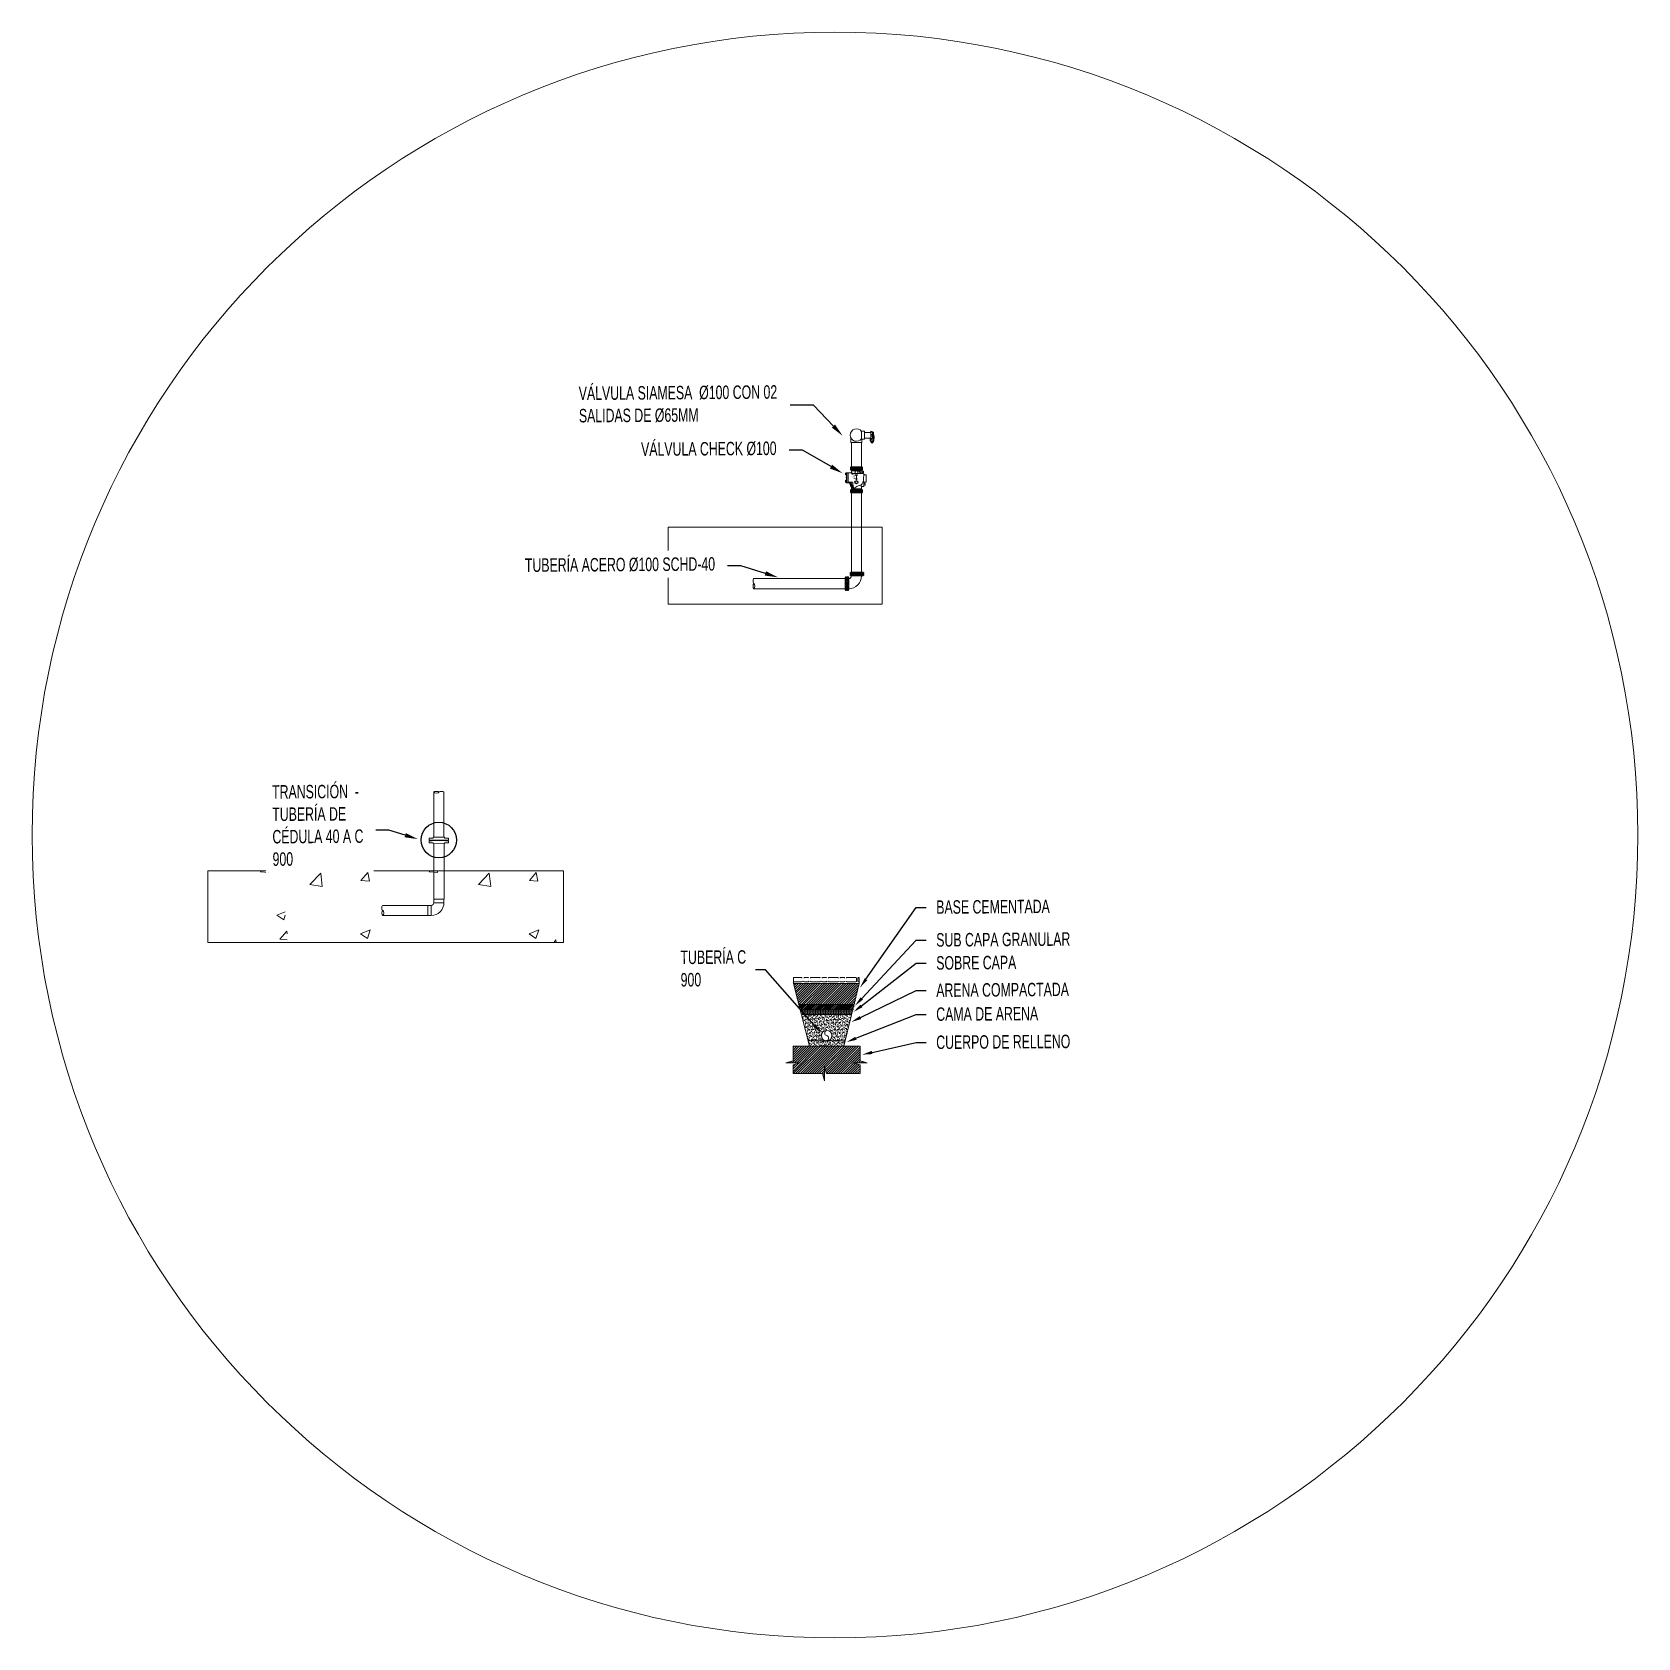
# Model space of a CAD drawing. Header units: millimetres. Extents: x 2471 to 2909, y 1327 to 1568.
# Drawn here: x 2771.79 to 2789.71, y 1398.44 to 1416.37 of the extents above; entities that cross this region are included whole.
import ezdxf
from ezdxf import colors
from ezdxf.entities.mleader import LeaderData, LeaderLine
from ezdxf.math import Vec2, Vec3

# ---------------------------------------------------------------- set-up
doc = ezdxf.new("R2010")
doc.units = ezdxf.units.MM
doc.layers.get('0').update_dxf_attribs({"color": 251, "lineweight": 9})
for name, color, linetype, lineweight in [('000 SOS 911 - ACCES. ACI', 7, 'Continuous', 9), ('000 SOS 911 - ACCESORIOS ACI', 3, 'Continuous', 9), ('000 SOS 911 SOPORTES ACI', 3, 'Continuous', 25), ('000 SOS 911 TEXTOS', 5, 'Continuous', 25), ('000 SOS 911 TEXTOS ACI', 7, 'Continuous', 9), ('000 SOS 911 TUBERIA ACI', 3, 'Continuous', 9), ('MURO', 252, 'Continuous', 0), ('P', 7, 'Continuous', 13)]:
    doc.layers.add(name, color=color, linetype=linetype, lineweight=lineweight)
doc.styles.add('ARIAL', font='arial.ttf')
doc.styles.add('PIPE', font='ARIALN.TTF', dxfattribs={"width": 0.8})
pattern_1 = [(37.50036, (2787.134512, 1389.948837), (-0.00094304, 0.028839893), [0, -0.02275073, 0, -0.025444894, 0, -0.024322326]), (7.50036, (2787.13451, 1389.948837), (0.02648902, 0.04224088), [0, -0.01227342, 0, -0.02050559, 0, -0.007857982]), (327.50036, (2787.116101, 1389.948837), (0.046611202, 8.4984e-05), [0, -0.007483792, 0, -0.026941653, 0, -0.035173825]), (317.50036, (2787.1161, 1389.948837), (0.04499439, 0.01313695), [0, -0.003741896, 0, -0.01766175, 0, -0.02020624])]

msp = doc.modelspace()

# ---------------------------------------------------------------- texts
at = {"color": 0, "linetype": 'Continuous', "ltscale": 0.05, "style": 'ARIAL'}
for s, rotation, text_generation_flag, width, p in [('VALVE', 270, 6, 0.73, (2780.96, 1411.379, 0)), ('CHECK', 90, 4, 0.77, (2780.964, 1411.375, 0))]:
    msp.add_text(s, height=0.0134, rotation=rotation, dxfattribs=dict(at, text_generation_flag=text_generation_flag, width=width)).set_placement(p)

# ---------------------------------------------------------------- hatches: boundary and pattern name
at = {"linetype": 'Continuous', "ltscale": 0.05}
h = msp.add_hatch(color=0, dxfattribs=at)
h.paths.add_polyline_path([(2780.984, 1411.384), (2780.99, 1411.367), (2780.996, 1411.384)])
h.paths.add_polyline_path([(2780.991, 1411.417), (2780.99, 1411.416), (2780.989, 1411.417), (2780.989, 1411.384), (2780.991, 1411.384)])
h.paths.add_polyline_path([(2780.99, 1411.416), (2780.996, 1411.42), (2780.996, 1411.431), (2780.99, 1411.427), (2780.984, 1411.431), (2780.984, 1411.42)])
h = msp.add_hatch()
h.set_pattern_fill('ANSI31', color=256, scale=0.005893, angle=0.0004, style=0)
h.set_pattern_definition([(45.00036, (2787.134512, 1389.88991), (-0.013229685, 0.013229517), [])])
h.paths.add_polyline_path([(2781.021, 1405.749), (2780.288, 1405.749), (2780.357, 1405.455), (2780.954, 1405.455)])
h = msp.add_hatch()
h.set_pattern_fill('ANSI31', scale=0.004714, angle=0.0004, style=0)
h.set_pattern_definition([(45.00036, (2787.134512, 1389.948837), (-0.010583748, 0.010583614), [])])
h.paths.add_polyline_path([(2780.954, 1405.514), (2780.357, 1405.514), (2780.371, 1405.455), (2780.941, 1405.455)])
h = msp.add_hatch()
h.set_pattern_fill('DOTS', color=34, scale=0.005893, angle=0.0004, style=0)
h.set_pattern_definition([(0.00036, (2787.134512, 1389.948837), (0.004677311, 0.00935477), [0, -0.0093547406])])
h.paths.add_polyline_path([(2780.941, 1405.455), (2780.371, 1405.455), (2780.383, 1405.402), (2780.929, 1405.402)])
h = msp.add_hatch()
h.set_pattern_fill('AR-SAND', color=256, scale=0.000589275, angle=0.0004, style=0)
h.set_pattern_definition(pattern_1)
h.paths.add_polyline_path([(2780.929, 1405.402), (2780.383, 1405.402), (2780.452, 1405.107), (2780.657, 1405.107, -0.414214), (2780.598, 1405.166, -1), (2780.716, 1405.166, -0.414214), (2780.657, 1405.107), (2780.862, 1405.107)])
h = msp.add_hatch()
h.set_pattern_fill('ANSI31', color=56, scale=0.005893, angle=0.0004, style=0)
h.set_pattern_definition([(45.00036, (2787.134512, 1389.948837), (-0.013229685, 0.013229517), [])])
h.paths.add_polyline_path([(2781.031, 1405.048), (2780.283, 1405.048), (2780.283, 1404.886), (2780.203, 1404.862), (2780.362, 1404.862), (2780.283, 1404.839), (2780.283, 1404.742), (2780.611, 1404.742), (2780.634, 1404.662), (2780.634, 1404.821), (2780.657, 1404.742), (2781.031, 1404.742), (2781.031, 1404.839), (2780.952, 1404.862), (2781.111, 1404.862), (2781.031, 1404.886)])
h = msp.add_hatch()
h.set_pattern_fill('AR-SAND', color=256, scale=0.000589275, angle=0.0004, style=0)
h.set_pattern_definition(pattern_1)
h.paths.add_polyline_path([(2780.862, 1405.107), (2780.452, 1405.107), (2780.466, 1405.048), (2780.849, 1405.048)])

# ---------------------------------------------------------------- linework, layer by layer
at = {"color": 0}
for p, q in [((2781.046, 1411.915, 0), (2781.078, 1411.915, 0)), ((2781.046, 1411.826, 0), (2781.046, 1411.915, 0)), ((2781.078, 1411.915, 0), (2781.078, 1411.826, 0)), ((2781.149, 1411.9, 0), (2781.078, 1411.9, 0)), ((2781.149, 1411.9, 0), (2781.096, 1411.9, 0)), ((2781.149, 1411.831, 0), (2781.149, 1411.906, 0)), ((2781.149, 1411.906, 0), (2781.151, 1411.906, 0)), ((2781.149, 1411.906, 0), (2781.149, 1411.831, 0)), ((2781.151, 1411.906, 0), (2781.149, 1411.906, 0)), ((2781.151, 1411.914, 0), (2781.166, 1411.912, 0)), ((2781.151, 1411.905, 0), (2781.151, 1411.914, 0)), ((2781.166, 1411.905, 0), (2781.151, 1411.905, 0)), ((2781.151, 1411.878, 0), (2781.151, 1411.857, 0)), ((2781.166, 1411.878, 0), (2781.151, 1411.878, 0)), ((2781.166, 1411.857, 0), (2781.151, 1411.857, 0)), ((2781.166, 1411.912, 0), (2781.166, 1411.905, 0)), ((2781.166, 1411.906, 0), (2781.169, 1411.906, 0)), ((2781.166, 1411.878, 0), (2781.166, 1411.857, 0)), ((2781.169, 1411.906, 0), (2781.169, 1411.831, 0)), ((2781.169, 1411.906, 0), (2781.179, 1411.902, 0)), ((2781.179, 1411.859, 0), (2781.179, 1411.902, 0)), ((2781.179, 1411.866, 0), (2781.179, 1411.872, 0)), ((2781.179, 1411.872, 0), (2781.183, 1411.872, 0)), ((2781.18, 1411.866, 0), (2781.179, 1411.866, 0)), ((2781.18, 1411.868, 0), (2781.181, 1411.859, 0)), ((2781.182, 1411.868, 0), (2781.183, 1411.859, 0)), ((2781.183, 1411.866, 0), (2781.182, 1411.866, 0)), ((2781.183, 1411.872, 0), (2781.183, 1411.866, 0)), ((2780.928, 1411.837, 0), (2780.928, 1411.788, 0)), ((2780.928, 1411.788, 0), (2781.051, 1411.788, 0)), ((2781.051, 1411.788, 0), (2780.928, 1411.788, 0)), ((2781.078, 1411.826, 0), (2781.046, 1411.826, 0)), ((2781.051, 1411.826, 0), (2781.051, 1411.788, 0)), ((2781.149, 1411.837, 0), (2781.078, 1411.837, 0)), ((2781.149, 1411.837, 0), (2781.096, 1411.837, 0)), ((2781.151, 1411.831, 0), (2781.149, 1411.831, 0)), ((2781.166, 1411.833, 0), (2781.151, 1411.833, 0)), ((2781.151, 1411.833, 0), (2781.151, 1411.829, 0)), ((2781.152, 1411.824, 0), (2781.166, 1411.826, 0)), ((2781.166, 1411.826, 0), (2781.166, 1411.833, 0)), ((2781.169, 1411.831, 0), (2781.166, 1411.831, 0)), ((2781.169, 1411.831, 0), (2781.176, 1411.834, 0)), ((2781.179, 1411.843, 0), (2781.179, 1411.845, 0)), ((2781.179, 1411.837, 0), (2781.179, 1411.84, 0)), ((2780.922, 1411.256, 0), (2780.931, 1411.262, 0)), ((2780.922, 1411.25, 0), (2780.922, 1411.256, 0)), ((2780.922, 1411.256, 0), (2780.964, 1411.256, 0)), ((2780.922, 1411.25, 0), (2780.967, 1411.25, 0)), ((2780.922, 1411.239, 0), (2780.922, 1411.233, 0)), ((2780.922, 1411.239, 0), (2780.967, 1411.239, 0)), ((2780.922, 1411.233, 0), (2780.931, 1411.227, 0)), ((2780.922, 1411.233, 0), (2780.964, 1411.233, 0)), ((2780.924, 1411.242, 0), (2780.924, 1411.247, 0)), ((2780.931, 1411.262, 0), (2781.008, 1411.262, 0)), ((2780.931, 1411.227, 0), (2781.008, 1411.227, 0)), ((2780.933, 1411.27, 0), (2780.933, 1411.292, 0)), ((2780.933, 1411.27, 0), (2780.933, 1411.262, 0)), ((2780.933, 1411.27, 0), (2781.019, 1411.27, 0)), ((2780.933, 1411.262, 0), (2781.048, 1411.262, 0)), ((2781.04, 1411.227, 0), (2780.94, 1411.227, 0)), ((2780.964, 1411.256, 0), (2780.95, 1411.262, 0)), ((2780.972, 1411.259, 0), (2780.95, 1411.262, 0)), ((2780.964, 1411.233, 0), (2780.95, 1411.227, 0)), ((2780.972, 1411.23, 0), (2780.95, 1411.227, 0)), ((2780.958, 1411.227, 0), (2781.022, 1411.227, 0)), ((2780.965, 1411.254, 0), (2780.972, 1411.254, 0)), ((2780.965, 1411.235, 0), (2780.972, 1411.235, 0)), ((2781.047, 1411.27, 0), (2780.971, 1411.27, 0)), ((2781.048, 1411.27, 0), (2780.971, 1411.27, 0)), ((2781.048, 1411.27, 0), (2780.971, 1411.27, 0)), ((2781.049, 1411.262, 0), (2780.972, 1411.262, 0)), ((2780.972, 1411.262, 0), (2780.972, 1411.227, 0)), ((2781.049, 1411.227, 0), (2780.972, 1411.227, 0)), ((2780.98, 1411.256, 0), (2780.98, 1411.233, 0)), ((2780.98, 1411.252, 0), (2780.99, 1411.252, 0)), ((2781.001, 1411.25, 0), (2780.98, 1411.25, 0)), ((2781.001, 1411.239, 0), (2780.98, 1411.239, 0)), ((2780.98, 1411.237, 0), (2780.99, 1411.236, 0)), ((2781, 1411.257, 0), (2780.981, 1411.257, 0)), ((2781, 1411.232, 0), (2780.981, 1411.232, 0)), ((2780.99, 1411.25, 0), (2780.99, 1411.262, 0)), ((2780.99, 1411.252, 0), (2781.001, 1411.252, 0)), ((2780.99, 1411.239, 0), (2780.99, 1411.227, 0)), ((2780.99, 1411.236, 0), (2781.001, 1411.237, 0)), ((2780.995, 1411.25, 0), (2780.995, 1411.239, 0)), ((2780.995, 1411.25, 0), (2780.997, 1411.239, 0)), ((2780.995, 1411.246, 0), (2780.996, 1411.239, 0)), ((2780.997, 1411.25, 0), (2780.999, 1411.239, 0)), ((2780.998, 1411.25, 0), (2781, 1411.239, 0)), ((2780.999, 1411.25, 0), (2781.001, 1411.242, 0)), ((2781.001, 1411.256, 0), (2781.001, 1411.233, 0)), ((2781.008, 1411.262, 0), (2781.008, 1411.227, 0)), ((2781.008, 1411.259, 0), (2781.03, 1411.262, 0)), ((2781.008, 1411.23, 0), (2781.03, 1411.227, 0)), ((2781.016, 1411.254, 0), (2781.009, 1411.254, 0)), ((2781.016, 1411.249, 0), (2781.009, 1411.249, 0)), ((2781.016, 1411.24, 0), (2781.009, 1411.24, 0)), ((2781.016, 1411.235, 0), (2781.009, 1411.235, 0)), ((2781.017, 1411.256, 0), (2781.03, 1411.262, 0)), ((2781.058, 1411.256, 0), (2781.017, 1411.256, 0)), ((2781.058, 1411.25, 0), (2781.017, 1411.25, 0)), ((2781.017, 1411.249, 0), (2781.017, 1411.249, 0)), ((2781.058, 1411.239, 0), (2781.017, 1411.239, 0)), ((2781.058, 1411.233, 0), (2781.017, 1411.233, 0)), ((2781.017, 1411.233, 0), (2781.03, 1411.227, 0)), ((2781.018, 1411.25, 0), (2781.02, 1411.239, 0)), ((2781.018, 1411.243, 0), (2781.018, 1411.239, 0)), ((2781.019, 1411.25, 0), (2781.021, 1411.239, 0)), ((2781.021, 1411.25, 0), (2781.023, 1411.239, 0)), ((2781.022, 1411.25, 0), (2781.024, 1411.239, 0)), ((2781.023, 1411.25, 0), (2781.025, 1411.239, 0)), ((2781.025, 1411.25, 0), (2781.027, 1411.239, 0)), ((2781.026, 1411.25, 0), (2781.027, 1411.243, 0)), ((2781.027, 1411.25, 0), (2781.027, 1411.239, 0)), ((2781.047, 1411.27, 0), (2781.047, 1411.286, 0)), ((2781.048, 1411.27, 0), (2781.048, 1411.262, 0)), ((2781.058, 1411.256, 0), (2781.049, 1411.262, 0)), ((2781.058, 1411.233, 0), (2781.049, 1411.227, 0)), ((2781.057, 1411.242, 0), (2781.057, 1411.247, 0)), ((2781.058, 1411.25, 0), (2781.058, 1411.256, 0)), ((2781.058, 1411.239, 0), (2781.058, 1411.233, 0))]:
    msp.add_line(p, q, dxfattribs=at)
at = {"color": 1, "linetype": 'Continuous', "ltscale": 0.05}
for p, q in [((2780.934, 1411.515, 0), (2780.934, 1411.788, 0)), ((2781.047, 1411.515, 0), (2781.047, 1411.788, 0)), ((2780.934, 1410.339, 0), (2780.934, 1411.227, 0)), ((2781.047, 1410.339, 0), (2781.047, 1411.227, 0)), ((2779.846, 1410.269), (2780.864, 1410.269)), ((2779.846, 1410.156), (2780.864, 1410.156)), ((2776.272, 1407.381, 0), (2776.272, 1407.884, 0)), ((2776.385, 1407.381, 0), (2776.385, 1407.883, 0))]:
    msp.add_line(p, q, dxfattribs=at)
at = {"color": 0, "linetype": 'Continuous'}
for p, q in [((2780.922, 1411.509, 0), (2780.931, 1411.515, 0)), ((2780.922, 1411.509, 0), (2780.964, 1411.509, 0)), ((2780.922, 1411.502, 0), (2780.922, 1411.509, 0)), ((2780.922, 1411.502, 0), (2780.967, 1411.502, 0)), ((2780.924, 1411.495, 0), (2780.924, 1411.5, 0)), ((2780.931, 1411.515, 0), (2781.008, 1411.515, 0)), ((2780.964, 1411.509, 0), (2780.95, 1411.515, 0)), ((2780.972, 1411.511, 0), (2780.95, 1411.515, 0)), ((2780.965, 1411.507, 0), (2780.972, 1411.507, 0)), ((2781.049, 1411.515, 0), (2780.972, 1411.515, 0)), ((2780.972, 1411.515, 0), (2780.972, 1411.479, 0)), ((2780.98, 1411.509, 0), (2780.98, 1411.486, 0)), ((2780.98, 1411.504, 0), (2780.99, 1411.505, 0)), ((2781.001, 1411.502, 0), (2780.98, 1411.502, 0)), ((2781, 1411.51, 0), (2780.981, 1411.51, 0)), ((2780.99, 1411.502, 0), (2780.99, 1411.515, 0)), ((2780.99, 1411.505, 0), (2781.001, 1411.504, 0)), ((2780.995, 1411.502, 0), (2780.997, 1411.492, 0)), ((2780.995, 1411.502, 0), (2780.995, 1411.492, 0)), ((2780.995, 1411.499, 0), (2780.996, 1411.492, 0)), ((2780.997, 1411.502, 0), (2780.999, 1411.492, 0)), ((2780.998, 1411.502, 0), (2781, 1411.492, 0)), ((2780.999, 1411.502, 0), (2781.001, 1411.495, 0)), ((2781.001, 1411.509, 0), (2781.001, 1411.486, 0)), ((2781.008, 1411.515, 0), (2781.008, 1411.479, 0)), ((2781.008, 1411.511, 0), (2781.03, 1411.515, 0)), ((2781.016, 1411.507, 0), (2781.009, 1411.507, 0)), ((2781.016, 1411.502, 0), (2781.009, 1411.502, 0)), ((2781.017, 1411.509, 0), (2781.03, 1411.515, 0)), ((2781.058, 1411.509, 0), (2781.017, 1411.509, 0)), ((2781.058, 1411.502, 0), (2781.017, 1411.502, 0)), ((2781.017, 1411.502, 0), (2781.017, 1411.502, 0)), ((2781.018, 1411.502, 0), (2781.02, 1411.492, 0)), ((2781.018, 1411.496, 0), (2781.018, 1411.492, 0)), ((2781.019, 1411.502, 0), (2781.021, 1411.492, 0)), ((2781.021, 1411.502, 0), (2781.023, 1411.492, 0)), ((2781.022, 1411.502, 0), (2781.024, 1411.492, 0)), ((2781.023, 1411.502, 0), (2781.025, 1411.492, 0)), ((2781.025, 1411.502, 0), (2781.027, 1411.492, 0)), ((2781.026, 1411.502, 0), (2781.027, 1411.496, 0)), ((2781.027, 1411.502, 0), (2781.027, 1411.492, 0)), ((2781.058, 1411.509, 0), (2781.049, 1411.515, 0)), ((2781.057, 1411.495, 0), (2781.057, 1411.5, 0)), ((2781.058, 1411.502, 0), (2781.058, 1411.509, 0)), ((2780.922, 1411.492, 0), (2780.922, 1411.486, 0)), ((2780.922, 1411.492, 0), (2780.967, 1411.492, 0)), ((2780.922, 1411.486, 0), (2780.964, 1411.486, 0)), ((2780.922, 1411.486, 0), (2780.931, 1411.479, 0)), ((2780.931, 1411.479, 0), (2781.008, 1411.479, 0)), ((2781.04, 1411.479, 0), (2780.94, 1411.479, 0)), ((2780.964, 1411.486, 0), (2780.95, 1411.479, 0)), ((2780.972, 1411.483, 0), (2780.95, 1411.479, 0)), ((2780.958, 1411.479, 0), (2781.022, 1411.479, 0)), ((2780.965, 1411.488, 0), (2780.972, 1411.488, 0)), ((2781.049, 1411.479, 0), (2780.972, 1411.479, 0)), ((2781.001, 1411.492, 0), (2780.98, 1411.492, 0)), ((2780.98, 1411.49, 0), (2780.99, 1411.489, 0)), ((2781, 1411.484, 0), (2780.981, 1411.484, 0)), ((2780.99, 1411.492, 0), (2780.99, 1411.479, 0)), ((2780.99, 1411.489, 0), (2781.001, 1411.49, 0)), ((2781.008, 1411.483, 0), (2781.03, 1411.479, 0)), ((2781.016, 1411.492, 0), (2781.009, 1411.492, 0)), ((2781.016, 1411.488, 0), (2781.009, 1411.488, 0)), ((2781.058, 1411.492, 0), (2781.017, 1411.492, 0)), ((2781.058, 1411.486, 0), (2781.017, 1411.486, 0)), ((2781.017, 1411.486, 0), (2781.03, 1411.479, 0)), ((2781.058, 1411.486, 0), (2781.049, 1411.479, 0)), ((2781.058, 1411.492, 0), (2781.058, 1411.486, 0))]:
    msp.add_line(p, q, dxfattribs=at)
at = {"color": 0, "linetype": 'Continuous', "ltscale": 0.05}
for p, q in [((2780.869, 1411.425, 0), (2780.869, 1411.446, 0)), ((2780.869, 1411.446, 0), (2780.877, 1411.446, 0)), ((2780.869, 1411.441, 0), (2780.877, 1411.441, 0)), ((2780.869, 1411.431, 0), (2780.877, 1411.431, 0)), ((2780.877, 1411.425, 0), (2780.869, 1411.425, 0)), ((2780.869, 1411.345, 0), (2780.869, 1411.367, 0)), ((2780.869, 1411.367, 0), (2780.877, 1411.367, 0)), ((2780.869, 1411.361, 0), (2780.877, 1411.361, 0)), ((2780.869, 1411.351, 0), (2780.877, 1411.351, 0)), ((2780.877, 1411.345, 0), (2780.869, 1411.345, 0)), ((2780.877, 1411.344, 0), (2780.877, 1411.445, 0)), ((2780.879, 1411.45, 0), (2780.883, 1411.45, 0)), ((2780.883, 1411.45, 0), (2780.928, 1411.45, 0)), ((2780.919, 1411.339, 0), (2780.883, 1411.339, 0)), ((2780.895, 1411.339, 0), (2780.895, 1411.45, 0)), ((2780.899, 1411.339, 0), (2780.899, 1411.45, 0)), ((2780.928, 1411.295, 0), (2780.911, 1411.337, 0)), ((2780.933, 1411.472, 0), (2780.933, 1411.479, 0)), ((2780.933, 1411.479, 0), (2781.044, 1411.479, 0)), ((2780.934, 1411.471, 0), (2781.02, 1411.471, 0)), ((2781.012, 1411.441, 0), (2780.946, 1411.441, 0)), ((2781.048, 1411.479, 0), (2780.971, 1411.479, 0)), ((2780.984, 1411.42, 0), (2780.984, 1411.431, 0)), ((2780.984, 1411.431, 0), (2780.99, 1411.427, 0)), ((2780.99, 1411.416, 0), (2780.984, 1411.42, 0)), ((2780.984, 1411.384, 0), (2780.996, 1411.384, 0)), ((2780.99, 1411.367, 0), (2780.984, 1411.384, 0)), ((2780.989, 1411.384, 0), (2780.989, 1411.417, 0)), ((2780.996, 1411.431, 0), (2780.99, 1411.427, 0)), ((2780.99, 1411.416, 0), (2780.996, 1411.42, 0)), ((2780.99, 1411.367, 0), (2780.996, 1411.384, 0)), ((2780.991, 1411.384, 0), (2780.991, 1411.417, 0)), ((2780.996, 1411.42, 0), (2780.996, 1411.431, 0)), ((2781.061, 1411.441, 0), (2781.012, 1411.441, 0)), ((2781.037, 1411.471, 0), (2781.04, 1411.471, 0)), ((2781.044, 1411.479, 0), (2781.045, 1411.479, 0)), ((2781.051, 1411.479, 0), (2781.045, 1411.479, 0)), ((2781.048, 1411.479, 0), (2781.048, 1411.479, 0)), ((2781.055, 1411.45, 0), (2781.055, 1411.475, 0)), ((2781.068, 1411.468, 0), (2781.055, 1411.468, 0)), ((2781.055, 1411.45, 0), (2781.068, 1411.45, 0)), ((2781.068, 1411.45, 0), (2781.068, 1411.468, 0)), ((2781.074, 1411.304, 0), (2781.074, 1411.348, 0)), ((2781.086, 1411.33, 0), (2781.074, 1411.33, 0)), ((2781.094, 1411.427, 0), (2781.082, 1411.427, 0)), ((2781.083, 1411.345, 0), (2781.094, 1411.345, 0)), ((2781.086, 1411.311, 0), (2781.086, 1411.33, 0)), ((2781.098, 1411.349, 0), (2781.098, 1411.423, 0)), ((2781.054, 1411.296, 0), (2781.066, 1411.296, 0)), ((2781.074, 1411.311, 0), (2781.086, 1411.311, 0)), ((2780.871, 1410.288), (2780.864, 1410.278)), ((2780.864, 1410.278), (2780.864, 1410.193)), ((2780.864, 1410.157), (2780.864, 1410.268)), ((2780.871, 1410.241), (2780.864, 1410.257)), ((2780.868, 1410.232), (2780.864, 1410.257)), ((2780.904, 1410.249), (2780.864, 1410.249)), ((2780.864, 1410.248), (2780.864, 1410.177)), ((2780.878, 1410.288), (2780.871, 1410.288)), ((2780.871, 1410.288), (2780.871, 1410.241)), ((2780.874, 1410.241), (2780.874, 1410.232)), ((2780.878, 1410.288), (2780.878, 1410.239)), ((2780.881, 1410.286), (2780.886, 1410.286)), ((2780.89, 1410.288), (2780.896, 1410.288)), ((2780.89, 1410.288), (2780.89, 1410.239)), ((2780.894, 1410.241), (2780.894, 1410.232)), ((2780.896, 1410.288), (2780.904, 1410.278)), ((2780.896, 1410.288), (2780.896, 1410.241)), ((2780.896, 1410.241), (2780.904, 1410.257)), ((2780.899, 1410.232), (2780.904, 1410.257)), ((2780.904, 1410.278), (2780.904, 1410.193)), ((2780.92, 1410.332), (2780.93, 1410.339)), ((2780.92, 1410.325), (2780.92, 1410.332)), ((2780.92, 1410.332), (2780.966, 1410.332)), ((2780.92, 1410.325), (2780.966, 1410.325)), ((2780.92, 1410.313), (2780.92, 1410.307)), ((2780.92, 1410.313), (2780.966, 1410.313)), ((2780.92, 1410.307), (2780.93, 1410.299)), ((2780.92, 1410.307), (2780.966, 1410.307)), ((2780.922, 1410.322), (2780.922, 1410.317)), ((2780.93, 1410.339), (2781.015, 1410.339)), ((2780.93, 1410.299), (2781.015, 1410.299)), ((2780.934, 1410.299, 0), (2780.934, 1410.299, 0)), ((2780.94, 1410.339), (2781.051, 1410.339)), ((2780.966, 1410.332), (2780.951, 1410.339)), ((2780.976, 1410.335), (2780.951, 1410.339)), ((2780.966, 1410.307), (2780.951, 1410.299)), ((2780.976, 1410.304), (2780.951, 1410.299)), ((2780.955, 1410.313), (2780.955, 1410.325)), ((2780.957, 1410.313), (2780.955, 1410.325)), ((2780.956, 1410.313), (2780.955, 1410.321)), ((2780.959, 1410.313), (2780.957, 1410.325)), ((2780.961, 1410.313), (2780.958, 1410.325)), ((2781.031, 1410.339), (2780.96, 1410.339)), ((2780.962, 1410.313), (2780.96, 1410.325)), ((2780.963, 1410.313), (2780.961, 1410.325)), ((2780.965, 1410.313), (2780.963, 1410.325)), ((2780.965, 1410.32), (2780.964, 1410.325)), ((2780.966, 1410.314), (2780.966, 1410.314)), ((2780.967, 1410.329), (2780.974, 1410.329)), ((2780.967, 1410.324), (2780.974, 1410.324)), ((2780.967, 1410.314), (2780.974, 1410.314)), ((2780.967, 1410.309), (2780.974, 1410.309)), ((2780.976, 1410.299), (2780.976, 1410.339)), ((2781.06, 1410.339), (2780.976, 1410.339)), ((2781.06, 1410.299), (2780.976, 1410.299)), ((2780.984, 1410.307), (2780.984, 1410.332)), ((2780.995, 1410.328), (2780.984, 1410.327)), ((2780.984, 1410.325), (2781.007, 1410.325)), ((2780.987, 1410.313), (2780.984, 1410.325)), ((2780.985, 1410.313), (2780.984, 1410.322)), ((2780.984, 1410.313), (2781.007, 1410.313)), ((2780.995, 1410.311), (2780.984, 1410.311)), ((2780.985, 1410.333), (2781.006, 1410.333)), ((2780.985, 1410.305), (2781.006, 1410.305)), ((2780.988, 1410.313), (2780.986, 1410.325)), ((2780.99, 1410.313), (2780.987, 1410.325)), ((2780.99, 1410.318), (2780.989, 1410.325)), ((2780.99, 1410.313), (2780.99, 1410.325)), ((2780.995, 1410.325), (2780.995, 1410.339)), ((2781.007, 1410.327), (2780.995, 1410.328)), ((2780.995, 1410.313), (2780.995, 1410.299)), ((2781.007, 1410.311), (2780.995, 1410.311)), ((2781.007, 1410.307), (2781.007, 1410.332)), ((2781.015, 1410.299), (2781.015, 1410.339)), ((2781.015, 1410.335), (2781.04, 1410.339)), ((2781.023, 1410.329), (2781.015, 1410.329)), ((2781.023, 1410.309), (2781.015, 1410.309)), ((2781.015, 1410.304), (2781.04, 1410.299)), ((2781.071, 1410.313), (2781.021, 1410.313)), ((2781.071, 1410.325), (2781.022, 1410.325)), ((2781.024, 1410.332), (2781.04, 1410.339)), ((2781.071, 1410.332), (2781.024, 1410.332)), ((2781.071, 1410.307), (2781.024, 1410.307)), ((2781.024, 1410.307), (2781.04, 1410.299)), ((2781.047, 1410.299, 0), (2781.047, 1410.3, 0)), ((2781.071, 1410.332), (2781.06, 1410.339)), ((2781.071, 1410.307), (2781.06, 1410.299)), ((2781.069, 1410.322), (2781.069, 1410.317)), ((2781.071, 1410.325), (2781.071, 1410.332)), ((2781.071, 1410.313), (2781.071, 1410.307)), ((2780.864, 1410.148), (2780.864, 1410.232)), ((2780.878, 1410.213), (2780.864, 1410.213)), ((2780.904, 1410.21), (2780.864, 1410.21)), ((2780.868, 1410.193), (2780.864, 1410.168)), ((2780.871, 1410.184), (2780.864, 1410.168)), ((2780.871, 1410.137), (2780.864, 1410.148)), ((2780.87, 1410.202), (2780.87, 1410.223)), ((2780.896, 1410.224), (2780.871, 1410.224)), ((2780.896, 1410.201), (2780.871, 1410.201)), ((2780.871, 1410.137), (2780.871, 1410.184)), ((2780.878, 1410.137), (2780.871, 1410.137)), ((2780.874, 1410.184), (2780.874, 1410.192)), ((2780.876, 1410.224), (2780.875, 1410.213)), ((2780.875, 1410.213), (2780.876, 1410.201)), ((2780.878, 1410.201), (2780.878, 1410.224)), ((2780.89, 1410.208), (2780.878, 1410.208)), ((2780.885, 1410.208), (2780.878, 1410.206)), ((2780.89, 1410.207), (2780.878, 1410.205)), ((2780.89, 1410.205), (2780.878, 1410.203)), ((2780.89, 1410.204), (2780.878, 1410.202)), ((2780.878, 1410.137), (2780.878, 1410.183)), ((2780.89, 1410.182), (2780.878, 1410.18)), ((2780.883, 1410.182), (2780.878, 1410.182)), ((2780.89, 1410.181), (2780.878, 1410.179)), ((2780.89, 1410.179), (2780.878, 1410.177)), ((2780.89, 1410.178), (2780.878, 1410.176)), ((2780.89, 1410.176), (2780.878, 1410.174)), ((2780.89, 1410.175), (2780.878, 1410.172)), ((2780.89, 1410.172), (2780.878, 1410.172)), ((2780.879, 1410.184), (2780.879, 1410.192)), ((2780.89, 1410.203), (2780.881, 1410.201)), ((2780.881, 1410.139), (2780.886, 1410.139)), ((2780.89, 1410.173), (2780.882, 1410.172)), ((2780.889, 1410.184), (2780.889, 1410.192)), ((2780.889, 1410.184), (2780.889, 1410.184)), ((2780.89, 1410.201), (2780.89, 1410.224)), ((2780.89, 1410.213), (2780.904, 1410.213)), ((2780.89, 1410.137), (2780.89, 1410.183)), ((2780.89, 1410.137), (2780.896, 1410.137)), ((2780.892, 1410.224), (2780.892, 1410.213)), ((2780.892, 1410.213), (2780.892, 1410.201)), ((2780.894, 1410.184), (2780.894, 1410.192)), ((2780.896, 1410.137), (2780.896, 1410.184)), ((2780.896, 1410.184), (2780.904, 1410.168)), ((2780.896, 1410.137), (2780.904, 1410.148)), ((2780.898, 1410.202), (2780.898, 1410.223)), ((2780.899, 1410.193), (2780.904, 1410.168)), ((2780.904, 1410.148), (2780.904, 1410.232)), ((2780.904, 1410.156), (2780.904, 1410.156))]:
    msp.add_line(p, q, dxfattribs=at)
for p, q in [((2780.378, 1405.814), (2780.288, 1405.814)), ((2780.288, 1405.767), (2780.378, 1405.767)), ((2780.45, 1405.814), (2780.409, 1405.814)), ((2780.409, 1405.767), (2780.45, 1405.767)), ((2780.58, 1405.814), (2780.48, 1405.814)), ((2780.48, 1405.767), (2780.58, 1405.767)), ((2780.651, 1405.814), (2780.61, 1405.814)), ((2780.61, 1405.767), (2780.651, 1405.767)), ((2780.782, 1405.814), (2780.681, 1405.814)), ((2780.681, 1405.767), (2780.782, 1405.767)), ((2780.853, 1405.814), (2780.812, 1405.814)), ((2780.812, 1405.767), (2780.853, 1405.767)), ((2780.883, 1405.814), (2780.983, 1405.814)), ((2780.983, 1405.767), (2780.883, 1405.767)), ((2780.992, 1405.805), (2780.992, 1405.776)), ((2781.004, 1405.776), (2781.004, 1405.805)), ((2781.021, 1405.814), (2781.013, 1405.814)), ((2781.013, 1405.767), (2781.021, 1405.767)), ((2780.288, 1405.749), (2781.021, 1405.749)), ((2780.357, 1405.514), (2780.954, 1405.514)), ((2780.371, 1405.455), (2780.941, 1405.455)), ((2780.371, 1405.455), (2780.941, 1405.455)), ((2780.383, 1405.402), (2780.929, 1405.402)), ((2780.283, 1404.886), (2780.283, 1405.048)), ((2780.283, 1405.048), (2781.031, 1405.048)), ((2780.452, 1405.107), (2780.862, 1405.107)), ((2781.031, 1404.886), (2781.031, 1405.048)), ((2780.203, 1404.862), (2780.283, 1404.886)), ((2780.203, 1404.862), (2780.362, 1404.862)), ((2780.362, 1404.862), (2780.203, 1404.862)), ((2780.283, 1404.839), (2780.362, 1404.862)), ((2781.031, 1404.839), (2780.952, 1404.862)), ((2780.952, 1404.862), (2781.111, 1404.862)), ((2781.111, 1404.862), (2781.031, 1404.886)), ((2780.283, 1404.742), (2780.283, 1404.839)), ((2780.611, 1404.742), (2780.283, 1404.742)), ((2780.634, 1404.662), (2780.611, 1404.742)), ((2780.657, 1404.742), (2780.634, 1404.821)), ((2780.634, 1404.821), (2780.634, 1404.662)), ((2781.031, 1404.742), (2780.657, 1404.742)), ((2781.031, 1404.742), (2781.031, 1404.839))]:
    msp.add_line(p, q)
at = {"color": 1, "linetype": 'Continuous', "ltscale": 0.05, "elevation": 0}
msp.add_lwpolyline([(2776.263, 1407.381), (2776.39, 1407.381), (2776.39, 1407.371), (2776.435, 1407.371), (2776.435, 1407.349), (2776.401, 1407.349), (2776.401, 1407.348), (2776.253, 1407.348), (2776.253, 1407.349), (2776.219, 1407.349), (2776.219, 1407.372), (2776.263, 1407.372), (2776.263, 1407.381)], dxfattribs=at)
for points in [[(2780.288, 1405.814), (2780.288, 1405.749), (2780.466, 1405.048)], [(2781.021, 1405.814), (2781.021, 1405.749), (2780.849, 1405.048)]]:
    msp.add_lwpolyline(points)
at = {"color": 0}
for centre, radius, start, end in [((2780.99, 1411.871, 0), 0.0699, 35.7299, 324.2701), ((2781.183, 1411.856, 0), 0.00488, 112.7625, 298.6708), ((2781.182, 1411.85, 0), 0.00488, 140.9779, 293.9466), ((2781.181, 1411.869, 0), 0.00136, 314.3821, 234.4301), ((2781.182, 1411.85, 0), 0.00301, 144.6375, 276.9889), ((2781.181, 1411.868, 0), 0.000948, 29.3089, 163.614), ((2781.183, 1411.856, 0), 0.00301, 122.1099, 282.6579), ((2781.182, 1411.85, 0), 0.00488, 316.2266, 118.6708), ((2781.182, 1411.859, 0), 0.000875, 182.8061, 10.1169), ((2781.182, 1411.85, 0), 0.00301, 319.6148, 102.6579), ((2781.183, 1411.856, 0), 0.00488, 320.9779, 92.026), ((2781.183, 1411.856, 0), 0.00301, 324.6375, 89.272), ((2781.147, 1411.825, 0), 0.00488, 321.4125, 298.606), ((2781.147, 1411.82, 0), 0.00488, 141.4125, 311.88), ((2781.148, 1411.814, 0), 0.00488, 154.2647, 319.238), ((2781.147, 1411.825, 0), 0.00301, 328.4165, 290.6799), ((2781.147, 1411.82, 0), 0.00488, 334.2647, 118.606), ((2781.147, 1411.82, 0), 0.00301, 148.4165, 297.956), ((2781.148, 1411.814, 0), 0.00488, 341.538, 131.88), ((2781.148, 1411.814, 0), 0.00301, 158.6099, 302.9909), ((2781.149, 1411.809, 0), 0.00488, 161.538, 322.9852), ((2781.147, 1411.82, 0), 0.00301, 338.6099, 110.6799), ((2781.148, 1411.814, 0), 0.00301, 345.1281, 117.956), ((2781.149, 1411.809, 0), 0.00488, 345.6057, 139.238), ((2781.149, 1411.809, 0), 0.00301, 165.1281, 313.0022), ((2781.151, 1411.804, 0), 0.00488, 165.6057, 324.3798), ((2781.151, 1411.804, 0), 0.00488, 346.7147, 142.9852), ((2781.149, 1411.809, 0), 0.00301, 351.5795, 122.9909), ((2781.151, 1411.804, 0), 0.00301, 171.5795, 309.201), ((2781.151, 1411.804, 0), 0.00301, 350.6338, 133.0022), ((2781.154, 1411.798, 0), 0.00488, 166.7147, 348.9915), ((2781.154, 1411.798, 0), 0.00488, 11.5353, 144.3798), ((2781.154, 1411.798, 0), 0.00301, 170.6338, 337.9565), ((2781.154, 1411.798, 0), 0.00301, 17.0303, 129.201), ((2781.158, 1411.794, 0), 0.00488, 9.6747, 168.9915), ((2781.158, 1411.794, 0), 0.00488, 191.5353, 346.7667), ((2781.158, 1411.794, 0), 0.00301, 17.1856, 157.9565), ((2781.158, 1411.794, 0), 0.00301, 197.0303, 339.77), ((2781.161, 1411.79, 0), 0.00488, 189.6747, 266.3628), ((2781.161, 1411.79, 0), 0.00488, 42.6967, 166.7667), ((2781.161, 1411.79, 0), 0.00301, 20.331, 159.77), ((2781.161, 1411.79, 0), 0.00301, 197.1856, 258.1736), ((2781.166, 1411.787, 0), 0.00488, 109.417, 82.9447), ((2781.161, 1411.79, 0), 0.00301, 295.237, 349.4979), ((2781.166, 1411.787, 0), 0.00301, 115.237, 79.5967), ((2781.161, 1411.79, 0), 0.00488, 289.417, 327.1322), ((2781.169, 1411.791, 0), 0.00488, 114.2864, 262.9447), ((2781.169, 1411.791, 0), 0.00301, 121.7195, 259.5967), ((2781.172, 1411.796, 0), 0.00488, 121.2282, 271.3944), ((2781.174, 1411.801, 0), 0.00488, 119.3024, 278.7204), ((2781.172, 1411.796, 0), 0.00301, 126.4841, 264.2582), ((2781.169, 1411.791, 0), 0.00488, 286.3782, 91.3944), ((2781.169, 1411.791, 0), 0.00301, 296.125, 84.2582), ((2781.174, 1411.801, 0), 0.00301, 126.2022, 267.1315), ((2781.172, 1411.796, 0), 0.00488, 294.2864, 98.7204), ((2781.177, 1411.806, 0), 0.00488, 116.3285, 276.5161), ((2781.172, 1411.796, 0), 0.00301, 301.7195, 87.1315), ((2781.179, 1411.811, 0), 0.00488, 144.1882, 273.8072), ((2781.177, 1411.806, 0), 0.00301, 121.6754, 268.3925), ((2781.174, 1411.801, 0), 0.00488, 301.2282, 96.5161), ((2781.174, 1411.801, 0), 0.00301, 306.4841, 88.3925), ((2781.18, 1411.822, 0), 0.00488, 137.8217, 297.9362), ((2781.179, 1411.816, 0), 0.00488, 140.4179, 301.2899), ((2781.181, 1411.839, 0), 0.00488, 139.9435, 298.8432), ((2781.181, 1411.833, 0), 0.00488, 141.4566, 296.6875), ((2781.181, 1411.827, 0), 0.00488, 138.9502, 295.3046), ((2781.179, 1411.816, 0), 0.00301, 145.4944, 294.209), ((2781.179, 1411.811, 0), 0.00301, 151.6521, 262.4314), ((2781.177, 1411.806, 0), 0.00488, 299.3024, 93.8072), ((2781.182, 1411.844, 0), 0.00488, 136.2266, 297.5827), ((2781.18, 1411.822, 0), 0.00301, 143.1404, 285.9173), ((2781.179, 1411.816, 0), 0.00488, 324.1882, 117.9362), ((2781.179, 1411.811, 0), 0.00488, 296.3285, 121.2899), ((2781.177, 1411.806, 0), 0.00301, 306.2022, 82.4314), ((2781.181, 1411.839, 0), 0.00301, 144.0896, 288.7693), ((2781.181, 1411.833, 0), 0.00301, 147.3878, 279.0312), ((2781.181, 1411.827, 0), 0.00488, 317.8217, 116.6875), ((2781.181, 1411.827, 0), 0.00301, 142.1526, 283.8632), ((2781.18, 1411.822, 0), 0.00488, 320.4179, 115.3046), ((2781.179, 1411.811, 0), 0.00301, 301.6754, 114.209), ((2781.182, 1411.844, 0), 0.00301, 139.6148, 283.0884), ((2781.181, 1411.839, 0), 0.00488, 321.4566, 117.5827), ((2781.181, 1411.833, 0), 0.00488, 318.9502, 118.8432), ((2781.18, 1411.822, 0), 0.00301, 325.4944, 103.8632), ((2781.179, 1411.816, 0), 0.00301, 331.6521, 105.9173), ((2781.182, 1411.844, 0), 0.00488, 319.9435, 113.9466), ((2781.181, 1411.833, 0), 0.00301, 322.1526, 108.7693), ((2781.181, 1411.827, 0), 0.00301, 323.1404, 99.0312), ((2781.182, 1411.844, 0), 0.00301, 324.0896, 96.9889), ((2781.181, 1411.839, 0), 0.00301, 327.3878, 103.0884), ((2780.981, 1411.256, 0), 0.0014, 91.1954, 181.7106), ((2780.981, 1411.233, 0), 0.0014, 178.2894, 268.8046), ((2781, 1411.256, 0), 0.0014, 358.2894, 88.8046), ((2781, 1411.233, 0), 0.0014, 271.1954, 1.7106), ((2781.011, 1411.251, 0), 0.00284, 126.888, 233.112), ((2781.019, 1411.244, 0), 0.0105, 153.1303, 206.8697), ((2781.011, 1411.237, 0), 0.00284, 126.888, 233.112), ((2781.015, 1411.251, 0), 0.00284, 306.888, 53.112), ((2781.009, 1411.244, 0), 0.00909, 328.4358, 31.5642), ((2781.015, 1411.237, 0), 0.00284, 306.888, 53.112)]:
    msp.add_arc(centre, radius, start, end, dxfattribs=at)
at = {"color": 0, "linetype": 'Continuous'}
for centre, radius, start, end in [((2780.981, 1411.509, 0), 0.0014, 91.1954, 181.7106), ((2781, 1411.509, 0), 0.0014, 358.2894, 88.8046), ((2781.011, 1411.504, 0), 0.00284, 126.888, 233.112), ((2781.019, 1411.497, 0), 0.0105, 153.1303, 206.8697), ((2781.015, 1411.504, 0), 0.00284, 306.888, 53.112), ((2781.009, 1411.497, 0), 0.00909, 328.4358, 31.5642), ((2780.981, 1411.486, 0), 0.0014, 178.2894, 268.8046), ((2781, 1411.486, 0), 0.0014, 271.1954, 1.7106), ((2781.011, 1411.49, 0), 0.00284, 126.888, 233.112), ((2781.015, 1411.49, 0), 0.00284, 306.888, 53.112)]:
    msp.add_arc(centre, radius, start, end, dxfattribs=at)
at = {"color": 0, "linetype": 'Continuous', "ltscale": 0.05}
for centre, radius, start, end in [((2780.879, 1411.443, 0), 0.00665, 86.886, 155.7531), ((2780.877, 1411.396, 0), 0.00328, 90, 270), ((2780.968, 1410.327), 0.00314, 126.888, 233.112), ((2780.975, 1410.319), 0.01, 148.4358, 211.5642), ((2780.968, 1410.311), 0.00314, 126.888, 233.112), ((2780.972, 1410.327), 0.00314, 306.888, 53.112), ((2780.964, 1410.319), 0.0116, 333.1303, 26.8697), ((2780.972, 1410.311), 0.00314, 306.888, 53.112), ((2780.985, 1410.332), 0.00155, 91.1954, 181.7106), ((2780.985, 1410.307), 0.00155, 178.2894, 268.8046), ((2781.006, 1410.332), 0.00155, 358.2894, 88.8046), ((2781.006, 1410.307), 0.00155, 271.1954, 1.7106), ((2780.871, 1410.223), 0.00155, 88.2894, 178.8046), ((2780.871, 1410.202), 0.00155, 181.1954, 271.7106), ((2780.876, 1410.19), 0.00314, 36.888, 143.112), ((2780.876, 1410.186), 0.00314, 216.888, 323.112), ((2780.884, 1410.181), 0.0116, 63.1303, 116.8697), ((2780.884, 1410.192), 0.01, 238.4358, 301.5642), ((2780.892, 1410.19), 0.00314, 36.888, 143.112), ((2780.892, 1410.186), 0.00314, 216.888, 323.112), ((2780.896, 1410.223), 0.00155, 1.1954, 91.7106), ((2780.896, 1410.202), 0.00155, 268.2894, 358.8046)]:
    msp.add_arc(centre, radius, start, end, dxfattribs=at)
at = {"color": 1, "linetype": 'Continuous', "ltscale": 0.05}
for radius, start in [(0.143, 270.0458), (0.0303, 270.0497)]:
    msp.add_arc((2780.903, 1410.299), radius, start, 0.0497, dxfattribs=at)
for centre, start, end in [((2780.378, 1405.805), 45.0004, 90.0004), ((2780.378, 1405.776), 270.0004, 0.0004), ((2780.409, 1405.776), 180.0004, 270.0004), ((2780.409, 1405.805), 90.0004, 135.0004), ((2780.45, 1405.805), 45.0004, 90.0004), ((2780.45, 1405.776), 270.0004, 0.0004), ((2780.48, 1405.776), 180.0004, 270.0004), ((2780.48, 1405.805), 90.0004, 135.0004), ((2780.58, 1405.805), 45.0004, 90.0004), ((2780.58, 1405.776), 270.0004, 0.0004), ((2780.61, 1405.776), 180.0004, 270.0004), ((2780.61, 1405.805), 90.0004, 135.0004), ((2780.651, 1405.805), 45.0004, 90.0004), ((2780.651, 1405.776), 270.0004, 0.0004), ((2780.681, 1405.776), 180.0004, 270.0004), ((2780.681, 1405.805), 90.0004, 135.0004), ((2780.782, 1405.805), 45.0004, 90.0004), ((2780.782, 1405.776), 270.0004, 0.0004), ((2780.812, 1405.776), 180.0004, 270.0004), ((2780.812, 1405.805), 90.0004, 135.0004), ((2780.853, 1405.805), 45.0004, 90.0004), ((2780.853, 1405.776), 270.0004, 0.0004), ((2780.883, 1405.776), 180.0004, 270.0004), ((2780.883, 1405.805), 90.0004, 135.0004), ((2780.983, 1405.805), 0.0004, 90.0004), ((2780.983, 1405.776), 270.0004, 0.0004), ((2781.013, 1405.805), 90.0004, 180.0004), ((2781.013, 1405.776), 180.0004, 270.0004)]:
    msp.add_arc(centre, 0.00884, start, end)
at = {"color": 0, "linetype": 'Continuous', "ltscale": 0.05}
msp.add_ellipse((2781.03, 1411.466, 0), major_axis=(0, 0.0116), ratio=0.623184, start_param=1.570796326799539, end_param=7.853981633979125, dxfattribs=at)
at = {"color": 1, "linetype": 'Continuous', "ltscale": 0.05}
for centre, major_axis in [((2779.846, 1410.241), (0, 0.0283)), ((2776.357, 1407.883, 0), (0.0283, 0))]:
    msp.add_ellipse(centre, major_axis=major_axis, ratio=0.371093, start_param=0, end_param=3.141601, dxfattribs=at)
for centre, major_axis in [((2779.846, 1410.184), (0, 0.0283)), ((2776.3, 1407.883, 0), (0.0283, 0))]:
    msp.add_ellipse(centre, major_axis=major_axis, ratio=0.371093, dxfattribs=at)
at = {"color": 0, "linetype": 'Continuous'}
for points, knots in [([(2780.922, 1411.502, 0), (2780.922, 1411.502, 0), (2780.923, 1411.502, 0), (2780.924, 1411.501, 0), (2780.924, 1411.5, 0), (2780.924, 1411.5, 0)], [0, 0, 0, 0, 0.00141321, 0.003351351, 0.004643194, 0.004643194, 0.004643194, 0.004643194]), ([(2780.922, 1411.492, 0), (2780.922, 1411.492, 0), (2780.923, 1411.493, 0), (2780.924, 1411.494, 0), (2780.924, 1411.495, 0), (2780.924, 1411.495, 0)], [0, 0, 0, 0, 0.00141321, 0.003351351, 0.004643194, 0.004643194, 0.004643194, 0.004643194]), ([(2780.964, 1411.509, 0), (2780.964, 1411.508, 0), (2780.965, 1411.508, 0), (2780.965, 1411.507, 0), (2780.965, 1411.507, 0)], [0, 0, 0, 0, 0.000969657, 0.002925995, 0.002925995, 0.002925995, 0.002925995]), ([(2780.972, 1411.506, 0), (2780.971, 1411.506, 0), (2780.97, 1411.506, 0), (2780.967, 1411.504, 0), (2780.966, 1411.501, 0), (2780.966, 1411.498, 0), (2780.966, 1411.495, 0), (2780.966, 1411.492, 0), (2780.968, 1411.49, 0), (2780.97, 1411.489, 0), (2780.971, 1411.488, 0), (2780.972, 1411.488, 0), (2780.972, 1411.488, 0)], [0, 0, 0, 0, 0.00384195, 0.00705555, 0.01125328, 0.01547058, 0.01953112, 0.02399039, 0.02700006, 0.02946337, 0.03220362, 0.03328565, 0.03328565, 0.03328565, 0.03328565]), ([(2781.017, 1411.509, 0), (2781.016, 1411.508, 0), (2781.016, 1411.508, 0), (2781.016, 1411.507, 0), (2781.016, 1411.507, 0)], [0, 0, 0, 0, 0.000969657, 0.002925995, 0.002925995, 0.002925995, 0.002925995]), ([(2781.058, 1411.502, 0), (2781.058, 1411.502, 0), (2781.058, 1411.502, 0), (2781.057, 1411.501, 0), (2781.057, 1411.5, 0), (2781.057, 1411.5, 0)], [0, 0, 0, 0, 0.00141321, 0.003351351, 0.004643194, 0.004643194, 0.004643194, 0.004643194]), ([(2781.058, 1411.492, 0), (2781.058, 1411.492, 0), (2781.058, 1411.493, 0), (2781.057, 1411.494, 0), (2781.057, 1411.495, 0), (2781.057, 1411.495, 0)], [0, 0, 0, 0, 0.00141321, 0.003351351, 0.004643194, 0.004643194, 0.004643194, 0.004643194]), ([(2780.964, 1411.486, 0), (2780.964, 1411.486, 0), (2780.965, 1411.487, 0), (2780.965, 1411.487, 0), (2780.965, 1411.488, 0)], [0, 0, 0, 0, 0.000969657, 0.002925995, 0.002925995, 0.002925995, 0.002925995]), ([(2781.017, 1411.486, 0), (2781.016, 1411.486, 0), (2781.016, 1411.487, 0), (2781.016, 1411.487, 0), (2781.016, 1411.488, 0)], [0, 0, 0, 0, 0.000969657, 0.002925995, 0.002925995, 0.002925995, 0.002925995])]:
    msp.add_open_spline(points, degree=3, knots=knots, dxfattribs=at)
at = {"color": 0, "linetype": 'Continuous', "ltscale": 0.05}
for points, knots in [([(2780.883, 1411.339, 0), (2780.881, 1411.339, 0), (2780.878, 1411.339, 0), (2780.873, 1411.34, 0), (2780.873, 1411.343, 0), (2780.872, 1411.344, 0)], [0, 0, 0, 0, 0.001713244, 0.004305323, 0.005863344, 0.005863344, 0.005863344, 0.005863344]), ([(2780.883, 1411.45, 0), (2780.882, 1411.45, 0), (2780.879, 1411.45, 0), (2780.877, 1411.448, 0), (2780.877, 1411.446, 0), (2780.877, 1411.445, 0)], [0, 0, 0, 0, 0.00175078, 0.002849024, 0.004135723, 0.004135723, 0.004135723, 0.004135723]), ([(2780.883, 1411.339, 0), (2780.882, 1411.339, 0), (2780.879, 1411.339, 0), (2780.877, 1411.341, 0), (2780.877, 1411.343, 0), (2780.877, 1411.344, 0)], [0, 0, 0, 0, 0.00175078, 0.002849024, 0.004135723, 0.004135723, 0.004135723, 0.004135723]), ([(2780.946, 1411.441, 0), (2780.944, 1411.442, 0), (2780.941, 1411.442, 0), (2780.937, 1411.446, 0), (2780.932, 1411.448, 0), (2780.919, 1411.448, 0), (2780.908, 1411.448, 0), (2780.899, 1411.448, 0)], [0, 0, 0, 0, 0.00237219, 0.00474935, 0.00704108, 0.0094894, 0.02188391, 0.02188391, 0.02188391, 0.02188391]), ([(2780.933, 1411.292, 0), (2780.934, 1411.293, 0), (2780.935, 1411.295, 0), (2780.935, 1411.302, 0), (2780.931, 1411.317, 0), (2780.925, 1411.328, 0), (2780.921, 1411.339, 0), (2780.92, 1411.339, 0), (2780.919, 1411.339, 0)], [0, 0, 0, 0, 0.00165967, 0.00401683, 0.00870685, 0.02155382, 0.02202276, 0.0232529, 0.0232529, 0.0232529, 0.0232529]), ([(2780.928, 1411.45, 0), (2780.93, 1411.45, 0), (2780.935, 1411.451, 0), (2780.937, 1411.459, 0), (2780.936, 1411.465, 0), (2780.936, 1411.471, 0), (2780.934, 1411.472, 0), (2780.933, 1411.472, 0)], [0, 0, 0, 0, 0.00254273, 0.00574241, 0.00978579, 0.01106532, 0.01262683, 0.01262683, 0.01262683, 0.01262683]), ([(2780.944, 1411.431, 0), (2780.944, 1411.433, 0), (2780.943, 1411.438, 0), (2780.941, 1411.441, 0), (2780.939, 1411.444, 0)], [0, 0, 0, 0, 0.002517819, 0.006051042, 0.006051042, 0.006051042, 0.006051042]), ([(2781.012, 1411.441, 0), (2781.011, 1411.442, 0), (2781.009, 1411.443, 0), (2781.007, 1411.445, 0), (2781.005, 1411.448, 0), (2781.006, 1411.453, 0), (2781.006, 1411.46, 0), (2781.003, 1411.466, 0), (2780.998, 1411.471, 0), (2780.991, 1411.472, 0), (2780.984, 1411.471, 0), (2780.979, 1411.468, 0), (2780.975, 1411.463, 0), (2780.974, 1411.457, 0), (2780.974, 1411.452, 0), (2780.973, 1411.447, 0), (2780.972, 1411.443, 0), (2780.97, 1411.442, 0), (2780.969, 1411.441, 0)], [0, 0, 0, 0, 0.00140967, 0.00256266, 0.00412695, 0.00628691, 0.00952433, 0.01239787, 0.01566588, 0.01841292, 0.02141278, 0.02451537, 0.02702477, 0.02923559, 0.03252787, 0.0339025, 0.03574775, 0.03729329, 0.03729329, 0.03729329, 0.03729329]), ([(2781.028, 1411.455, 0), (2781.027, 1411.456, 0), (2781.023, 1411.456, 0), (2781.019, 1411.461, 0), (2781.018, 1411.467, 0), (2781.02, 1411.472, 0), (2781.023, 1411.476, 0), (2781.026, 1411.477, 0), (2781.027, 1411.477, 0)], [0, 0, 0, 0, 0.00244345, 0.00467669, 0.00761449, 0.00978997, 0.0119507, 0.01394804, 0.01394804, 0.01394804, 0.01394804]), ([(2781.043, 1411.441, 0), (2781.042, 1411.442, 0), (2781.04, 1411.444, 0), (2781.038, 1411.448, 0), (2781.039, 1411.456, 0), (2781.039, 1411.464, 0), (2781.039, 1411.471, 0), (2781.041, 1411.472, 0), (2781.043, 1411.474, 0), (2781.043, 1411.477, 0), (2781.044, 1411.478, 0), (2781.044, 1411.479, 0)], [0, 0, 0, 0, 0.00144028, 0.00346606, 0.00600832, 0.01228528, 0.0137928, 0.01466044, 0.01563832, 0.01705526, 0.01802643, 0.01802643, 0.01802643, 0.01802643]), ([(2781.049, 1411.293, 0), (2781.048, 1411.294, 0), (2781.045, 1411.298, 0), (2781.043, 1411.305, 0), (2781.043, 1411.313, 0), (2781.047, 1411.32, 0), (2781.053, 1411.329, 0), (2781.06, 1411.34, 0), (2781.064, 1411.352, 0), (2781.068, 1411.362, 0), (2781.07, 1411.373, 0), (2781.068, 1411.384, 0), (2781.069, 1411.398, 0), (2781.07, 1411.41, 0), (2781.072, 1411.421, 0), (2781.075, 1411.426, 0), (2781.076, 1411.427, 0)], [0, 0, 0, 0, 0.002275, 0.00614274, 0.00930138, 0.01214188, 0.01724647, 0.02439155, 0.02962638, 0.03456651, 0.03817908, 0.04423312, 0.04943137, 0.05695535, 0.06108215, 0.06401779, 0.06401779, 0.06401779, 0.06401779]), ([(2781.055, 1411.475, 0), (2781.055, 1411.476, 0), (2781.055, 1411.477, 0), (2781.053, 1411.479, 0), (2781.051, 1411.479, 0), (2781.051, 1411.479, 0)], [0, 0, 0, 0, 0.000853642, 0.00197575, 0.002916182, 0.002916182, 0.002916182, 0.002916182]), ([(2781.074, 1411.433, 0), (2781.073, 1411.434, 0), (2781.071, 1411.437, 0), (2781.066, 1411.44, 0), (2781.061, 1411.441, 0), (2781.057, 1411.444, 0), (2781.055, 1411.447, 0), (2781.055, 1411.449, 0), (2781.055, 1411.45, 0)], [0, 0, 0, 0, 0.00188858, 0.00469034, 0.00744598, 0.00910243, 0.0107385, 0.01174886, 0.01174886, 0.01174886, 0.01174886]), ([(2781.074, 1411.433, 0), (2781.074, 1411.432, 0), (2781.075, 1411.43, 0), (2781.079, 1411.427, 0), (2781.081, 1411.427, 0), (2781.083, 1411.427, 0)], [0, 0, 0, 0, 0.00151757, 0.003358932, 0.005106985, 0.005106985, 0.005106985, 0.005106985]), ([(2781.074, 1411.348, 0), (2781.074, 1411.349, 0), (2781.074, 1411.351, 0), (2781.075, 1411.352, 0), (2781.076, 1411.353, 0)], [0, 0, 0, 0, 0.001256238, 0.002683631, 0.002683631, 0.002683631, 0.002683631]), ([(2781.074, 1411.339, 0), (2781.074, 1411.34, 0), (2781.075, 1411.343, 0), (2781.079, 1411.345, 0), (2781.081, 1411.345, 0), (2781.083, 1411.345, 0)], [0, 0, 0, 0, 0.00151757, 0.003358932, 0.005106985, 0.005106985, 0.005106985, 0.005106985]), ([(2781.094, 1411.427, 0), (2781.095, 1411.427, 0), (2781.096, 1411.427, 0), (2781.098, 1411.425, 0), (2781.098, 1411.424, 0), (2781.098, 1411.423, 0)], [0, 0, 0, 0, 0.000796248, 0.001908717, 0.002865749, 0.002865749, 0.002865749, 0.002865749]), ([(2781.094, 1411.345, 0), (2781.095, 1411.345, 0), (2781.096, 1411.345, 0), (2781.098, 1411.347, 0), (2781.098, 1411.349, 0), (2781.098, 1411.349, 0)], [0, 0, 0, 0, 0.000796248, 0.001908717, 0.002865749, 0.002865749, 0.002865749, 0.002865749]), ([(2780.933, 1411.292, 0), (2780.932, 1411.292, 0), (2780.93, 1411.293, 0), (2780.929, 1411.294, 0), (2780.928, 1411.295, 0)], [0, 0, 0, 0, 0.001259915, 0.002613884, 0.002613884, 0.002613884, 0.002613884]), ([(2781.047, 1411.286, 0), (2781.047, 1411.288, 0), (2781.047, 1411.29, 0), (2781.049, 1411.294, 0), (2781.051, 1411.296, 0), (2781.054, 1411.296, 0), (2781.054, 1411.296, 0)], [0, 0, 0, 0, 0.001582568, 0.003252856, 0.004999483, 0.006020571, 0.006020571, 0.006020571, 0.006020571]), ([(2781.066, 1411.296, 0), (2781.067, 1411.296, 0), (2781.069, 1411.296, 0), (2781.072, 1411.298, 0), (2781.074, 1411.301, 0), (2781.074, 1411.303, 0), (2781.074, 1411.304, 0)], [0, 0, 0, 0, 0.00142685, 0.002651798, 0.00433174, 0.005410004, 0.005410004, 0.005410004, 0.005410004]), ([(2780.871, 1410.241), (2780.872, 1410.241), (2780.872, 1410.241), (2780.873, 1410.241), (2780.874, 1410.241)], [0, 0, 0, 0, 0.000969657, 0.002925995, 0.002925995, 0.002925995, 0.002925995]), ([(2780.894, 1410.232), (2780.894, 1410.233), (2780.893, 1410.235), (2780.891, 1410.238), (2780.888, 1410.239), (2780.885, 1410.24), (2780.881, 1410.24), (2780.878, 1410.239), (2780.876, 1410.237), (2780.874, 1410.235), (2780.874, 1410.234), (2780.874, 1410.233), (2780.874, 1410.232)], [0, 0, 0, 0, 0.00384195, 0.00705555, 0.01125328, 0.01547058, 0.01953112, 0.02399039, 0.02700006, 0.02946337, 0.03220362, 0.03328565, 0.03328565, 0.03328565, 0.03328565]), ([(2780.878, 1410.288), (2780.878, 1410.288), (2780.879, 1410.287), (2780.88, 1410.286), (2780.881, 1410.286), (2780.881, 1410.286)], [0, 0, 0, 0, 0.00141321, 0.003351351, 0.004643194, 0.004643194, 0.004643194, 0.004643194]), ([(2780.89, 1410.288), (2780.889, 1410.288), (2780.889, 1410.287), (2780.888, 1410.286), (2780.887, 1410.286), (2780.886, 1410.286)], [0, 0, 0, 0, 0.00141321, 0.003351351, 0.004643194, 0.004643194, 0.004643194, 0.004643194]), ([(2780.896, 1410.241), (2780.896, 1410.241), (2780.896, 1410.241), (2780.895, 1410.241), (2780.894, 1410.241)], [0, 0, 0, 0, 0.000969657, 0.002925995, 0.002925995, 0.002925995, 0.002925995]), ([(2780.92, 1410.325), (2780.92, 1410.325), (2780.921, 1410.324), (2780.922, 1410.323), (2780.922, 1410.322), (2780.922, 1410.322)], [0, 0, 0, 0, 0.00141321, 0.003351351, 0.004643194, 0.004643194, 0.004643194, 0.004643194]), ([(2780.92, 1410.313), (2780.92, 1410.314), (2780.921, 1410.314), (2780.922, 1410.315), (2780.922, 1410.316), (2780.922, 1410.317)], [0, 0, 0, 0, 0.00141321, 0.003351351, 0.004643194, 0.004643194, 0.004643194, 0.004643194]), ([(2780.966, 1410.332), (2780.967, 1410.331), (2780.967, 1410.331), (2780.967, 1410.33), (2780.967, 1410.329)], [0, 0, 0, 0, 0.000969657, 0.002925995, 0.002925995, 0.002925995, 0.002925995]), ([(2780.966, 1410.307), (2780.967, 1410.307), (2780.967, 1410.307), (2780.967, 1410.308), (2780.967, 1410.309)], [0, 0, 0, 0, 0.000969657, 0.002925995, 0.002925995, 0.002925995, 0.002925995]), ([(2781.015, 1410.309), (2781.016, 1410.309), (2781.018, 1410.31), (2781.021, 1410.312), (2781.022, 1410.315), (2781.023, 1410.318), (2781.022, 1410.322), (2781.022, 1410.325), (2781.02, 1410.327), (2781.018, 1410.329), (2781.017, 1410.329), (2781.015, 1410.329), (2781.015, 1410.329)], [0, 0, 0, 0, 0.00384195, 0.00705555, 0.01125328, 0.01547058, 0.01953112, 0.02399039, 0.02700006, 0.02946337, 0.03220362, 0.03328565, 0.03328565, 0.03328565, 0.03328565]), ([(2781.024, 1410.332), (2781.024, 1410.331), (2781.023, 1410.331), (2781.023, 1410.33), (2781.023, 1410.329)], [0, 0, 0, 0, 0.000969657, 0.002925995, 0.002925995, 0.002925995, 0.002925995]), ([(2781.024, 1410.307), (2781.024, 1410.307), (2781.023, 1410.307), (2781.023, 1410.308), (2781.023, 1410.309)], [0, 0, 0, 0, 0.000969657, 0.002925995, 0.002925995, 0.002925995, 0.002925995]), ([(2781.071, 1410.325), (2781.07, 1410.325), (2781.07, 1410.324), (2781.069, 1410.323), (2781.069, 1410.322), (2781.069, 1410.322)], [0, 0, 0, 0, 0.00141321, 0.003351351, 0.004643194, 0.004643194, 0.004643194, 0.004643194]), ([(2781.071, 1410.313), (2781.07, 1410.314), (2781.07, 1410.314), (2781.069, 1410.315), (2781.069, 1410.316), (2781.069, 1410.317)], [0, 0, 0, 0, 0.00141321, 0.003351351, 0.004643194, 0.004643194, 0.004643194, 0.004643194]), ([(2780.871, 1410.184), (2780.872, 1410.184), (2780.872, 1410.185), (2780.873, 1410.185), (2780.874, 1410.185)], [0, 0, 0, 0, 0.000969657, 0.002925995, 0.002925995, 0.002925995, 0.002925995]), ([(2780.878, 1410.137), (2780.878, 1410.138), (2780.879, 1410.138), (2780.88, 1410.139), (2780.881, 1410.139), (2780.881, 1410.139)], [0, 0, 0, 0, 0.00141321, 0.003351351, 0.004643194, 0.004643194, 0.004643194, 0.004643194]), ([(2780.89, 1410.137), (2780.889, 1410.138), (2780.889, 1410.138), (2780.888, 1410.139), (2780.887, 1410.139), (2780.886, 1410.139)], [0, 0, 0, 0, 0.00141321, 0.003351351, 0.004643194, 0.004643194, 0.004643194, 0.004643194]), ([(2780.896, 1410.184), (2780.896, 1410.184), (2780.896, 1410.185), (2780.895, 1410.185), (2780.894, 1410.185)], [0, 0, 0, 0, 0.000969657, 0.002925995, 0.002925995, 0.002925995, 0.002925995])]:
    msp.add_open_spline(points, degree=3, knots=knots, dxfattribs=at)
at = {"color": 0}
for points, knots in [([(2780.958, 1411.27, 0), (2780.956, 1411.283, 0), (2780.953, 1411.306, 0), (2780.949, 1411.329, 0), (2780.948, 1411.342, 0), (2780.944, 1411.345, 0), (2780.927, 1411.345, 0), (2780.912, 1411.345, 0), (2780.899, 1411.345, 0)], [0, 0, 0, 0, 0.0176596, 0.03038402, 0.03265433, 0.03425313, 0.03651345, 0.05455139, 0.05455139, 0.05455139, 0.05455139]), ([(2780.958, 1411.27, 0), (2780.955, 1411.277, 0), (2780.949, 1411.293, 0), (2780.94, 1411.315, 0), (2780.933, 1411.33, 0), (2780.93, 1411.34, 0), (2780.922, 1411.341, 0), (2780.912, 1411.341, 0), (2780.903, 1411.341, 0), (2780.899, 1411.341, 0)], [0, 0, 0, 0, 0.00993681, 0.02227725, 0.03184134, 0.03304527, 0.03497135, 0.0417863, 0.04739324, 0.04739324, 0.04739324, 0.04739324]), ([(2780.922, 1411.25, 0), (2780.922, 1411.249, 0), (2780.923, 1411.249, 0), (2780.924, 1411.248, 0), (2780.924, 1411.247, 0), (2780.924, 1411.247, 0)], [0, 0, 0, 0, 0.00141321, 0.003351351, 0.004643194, 0.004643194, 0.004643194, 0.004643194]), ([(2780.922, 1411.239, 0), (2780.922, 1411.239, 0), (2780.923, 1411.24, 0), (2780.924, 1411.241, 0), (2780.924, 1411.242, 0), (2780.924, 1411.242, 0)], [0, 0, 0, 0, 0.00141321, 0.003351351, 0.004643194, 0.004643194, 0.004643194, 0.004643194]), ([(2780.958, 1411.27, 0), (2780.956, 1411.271, 0), (2780.952, 1411.272, 0), (2780.948, 1411.278, 0), (2780.944, 1411.288, 0), (2780.938, 1411.294, 0), (2780.936, 1411.297, 0)], [0, 0, 0, 0, 0.00229866, 0.00462958, 0.01081103, 0.01579174, 0.01579174, 0.01579174, 0.01579174]), ([(2780.961, 1411.274, 0), (2780.968, 1411.28, 0), (2780.981, 1411.29, 0), (2781.001, 1411.3, 0), (2781.016, 1411.307, 0), (2781.03, 1411.31, 0), (2781.038, 1411.311, 0), (2781.041, 1411.312, 0)], [0, 0, 0, 0, 0.012711, 0.02144472, 0.02983229, 0.03518375, 0.04023366, 0.04023366, 0.04023366, 0.04023366]), ([(2780.964, 1411.256, 0), (2780.964, 1411.256, 0), (2780.965, 1411.255, 0), (2780.965, 1411.254, 0), (2780.965, 1411.254, 0)], [0, 0, 0, 0, 0.000969657, 0.002925995, 0.002925995, 0.002925995, 0.002925995]), ([(2780.964, 1411.233, 0), (2780.964, 1411.233, 0), (2780.965, 1411.234, 0), (2780.965, 1411.235, 0), (2780.965, 1411.235, 0)], [0, 0, 0, 0, 0.000969657, 0.002925995, 0.002925995, 0.002925995, 0.002925995]), ([(2780.972, 1411.253, 0), (2780.971, 1411.253, 0), (2780.97, 1411.253, 0), (2780.967, 1411.251, 0), (2780.966, 1411.248, 0), (2780.966, 1411.245, 0), (2780.966, 1411.242, 0), (2780.966, 1411.239, 0), (2780.968, 1411.237, 0), (2780.97, 1411.236, 0), (2780.971, 1411.235, 0), (2780.972, 1411.235, 0), (2780.972, 1411.235, 0)], [0, 0, 0, 0, 0.00384195, 0.00705555, 0.01125328, 0.01547058, 0.01953112, 0.02399039, 0.02700006, 0.02946337, 0.03220362, 0.03328565, 0.03328565, 0.03328565, 0.03328565]), ([(2781.017, 1411.256, 0), (2781.016, 1411.256, 0), (2781.016, 1411.255, 0), (2781.016, 1411.254, 0), (2781.016, 1411.254, 0)], [0, 0, 0, 0, 0.000969657, 0.002925995, 0.002925995, 0.002925995, 0.002925995]), ([(2781.017, 1411.233, 0), (2781.016, 1411.233, 0), (2781.016, 1411.234, 0), (2781.016, 1411.235, 0), (2781.016, 1411.235, 0)], [0, 0, 0, 0, 0.000969657, 0.002925995, 0.002925995, 0.002925995, 0.002925995]), ([(2781.058, 1411.25, 0), (2781.058, 1411.249, 0), (2781.058, 1411.249, 0), (2781.057, 1411.248, 0), (2781.057, 1411.247, 0), (2781.057, 1411.247, 0)], [0, 0, 0, 0, 0.00141321, 0.003351351, 0.004643194, 0.004643194, 0.004643194, 0.004643194]), ([(2781.058, 1411.239, 0), (2781.058, 1411.239, 0), (2781.058, 1411.24, 0), (2781.057, 1411.241, 0), (2781.057, 1411.242, 0), (2781.057, 1411.242, 0)], [0, 0, 0, 0, 0.00141321, 0.003351351, 0.004643194, 0.004643194, 0.004643194, 0.004643194])]:
    msp.add_open_spline(points, degree=3, knots=knots, dxfattribs=at)
at = {"layer": '000 SOS 911 - ACCES. ACI', "color": 6}
for p, q in [((2776.273, 1406.688, 0), (2776.273, 1407.31, 0)), ((2776.386, 1406.688, 0), (2776.386, 1407.309, 0)), ((2776.204, 1406.507, 0), (2775.701, 1406.507, 0)), ((2776.204, 1406.62, 0), (2775.702, 1406.62, 0))]:
    msp.add_line(p, q, dxfattribs=at)
at = {"layer": '000 SOS 911 - ACCES. ACI', "color": 6, "elevation": 0}
msp.add_lwpolyline([(2776.39, 1407.309), (2776.263, 1407.31), (2776.263, 1407.319), (2776.219, 1407.319), (2776.219, 1407.342), (2776.253, 1407.341), (2776.253, 1407.343), (2776.401, 1407.343), (2776.401, 1407.341), (2776.435, 1407.341), (2776.435, 1407.319), (2776.39, 1407.319), (2776.39, 1407.309)], dxfattribs=at)
for points in [[(2776.273, 1406.65), (2776.385, 1406.65), (2776.385, 1406.688), (2776.273, 1406.688)], [(2776.204, 1406.62), (2776.204, 1406.507), (2776.242, 1406.507), (2776.242, 1406.62)]]:
    msp.add_lwpolyline(points, close=True, dxfattribs=at)
at = {"layer": '000 SOS 911 - ACCES. ACI', "color": 6}
for radius, start in [(0.0303, 270.0497), (0.143, 270.0458)]:
    msp.add_arc((2776.242, 1406.65, 0), radius, start, 0.0497, dxfattribs=at)
msp.add_ellipse((2775.702, 1406.592, 0), major_axis=(0, 0.0283), ratio=0.371093, start_param=0, end_param=3.141601, dxfattribs=at)
msp.add_ellipse((2775.702, 1406.535, 0), major_axis=(0, 0.0283), ratio=0.371093, dxfattribs=at)
at = {"layer": '000 SOS 911 - ACCESORIOS ACI'}
msp.add_lwpolyline([(2780.657, 1405.222, 0.780776), (2780.657, 1405.166, -0.79515), (2780.657, 1405.111)], format="xyb", dxfattribs=at)
at = {"layer": '000 SOS 911 SOPORTES ACI', "color": 0, "linetype": 'Continuous', "ltscale": 0.05}
msp.add_circle((2780.99, 1411.344, 0), 0.0166, dxfattribs=at)
at = {"layer": '000 SOS 911 TEXTOS', "color": 5}
msp.add_circle((2776.327, 1407.35, 0), 0.198, dxfattribs=at)
at = {"layer": '000 SOS 911 TUBERIA ACI', "ltscale": 0.25}
msp.add_circle((2780.75, 1407.406), 8.963, dxfattribs=at)
at = {"layer": '000 SOS 911 TUBERIA ACI', "color": 6}
msp.add_circle((2780.657, 1405.166), 0.0589, dxfattribs=at)
at = {"layer": 'MURO'}
for p, q in [((2773.75, 1407.006), (2777.718, 1407.006)), ((2773.75, 1406.207), (2773.75, 1407.006)), ((2774.336, 1406.996), (2774.344, 1407.006)), ((2774.336, 1406.996), (2774.43, 1406.988)), ((2774.43, 1406.988), (2774.426, 1407.006)), ((2774.887, 1406.853), (2775.009, 1406.98)), ((2774.887, 1406.853), (2775.026, 1406.831)), ((2775.026, 1406.831), (2775.009, 1406.98)), ((2775.458, 1406.898), (2775.534, 1406.988)), ((2775.458, 1406.898), (2775.552, 1406.89)), ((2775.552, 1406.89), (2775.534, 1406.988)), ((2776.219, 1406.996), (2776.227, 1407.006)), ((2776.219, 1406.996), (2776.312, 1406.988)), ((2776.312, 1406.988), (2776.309, 1407.006)), ((2776.769, 1406.853), (2776.891, 1406.98)), ((2776.769, 1406.853), (2776.909, 1406.831)), ((2776.909, 1406.831), (2776.891, 1406.98)), ((2777.341, 1406.898), (2777.416, 1406.988)), ((2777.341, 1406.898), (2777.434, 1406.89)), ((2777.434, 1406.89), (2777.416, 1406.988)), ((2777.718, 1407.006), (2777.718, 1406.207)), ((2774.518, 1406.511), (2774.613, 1406.547)), ((2774.518, 1406.511), (2774.596, 1406.458)), ((2774.596, 1406.458), (2774.614, 1406.513)), ((2774.553, 1406.242), (2774.629, 1406.332)), ((2774.634, 1406.301), (2774.629, 1406.332)), ((2775.452, 1406.304), (2775.562, 1406.346)), ((2775.452, 1406.304), (2775.53, 1406.251)), ((2775.53, 1406.251), (2775.562, 1406.346)), ((2777.335, 1406.304), (2777.444, 1406.346)), ((2777.335, 1406.304), (2777.412, 1406.251)), ((2777.412, 1406.251), (2777.444, 1406.346)), ((2777.718, 1406.207), (2773.75, 1406.207)), ((2773.831, 1406.207), (2777.718, 1406.207)), ((2774.553, 1406.242), (2774.636, 1406.235)), ((2777.611, 1406.207), (2777.633, 1406.234)), ((2777.638, 1406.207), (2777.633, 1406.234))]:
    msp.add_line(p, q, dxfattribs=at)
at = {"layer": 'P', "color": 8, "linetype": 'Continuous'}
msp.add_lwpolyline([(2781.276, 1410.844), (2778.888, 1410.843), (2778.889, 1409.982), (2781.276, 1409.983)], close=True, dxfattribs=at)

msp.set_redraw_order([(e.dxf.handle, doc.entitydb.next_handle()) for e in msp.query("TEXT MTEXT ATTDEF DIMENSION ARC_DIMENSION")])  # texts and dimensions are drawn at this point

# ---------------------------------------------------------------- next in the draw order: leaders
at = {"layer": '000 SOS 911 TEXTOS ACI'}
ml = msp.add_multileader_mtext('Standard', dxfattribs=at)
ml.set_content('VÁLVULA CHECK %%C100', color=256, style='PIPE')
ml.set_leader_properties(color=7)
ml.build(insert=Vec2(0, 0))
ml.multileader.update_dxf_attribs({"text_left_attachment_type": 2, "text_right_attachment_type": 2, "dogleg_length": 2, "arrow_head_size": 0.15})
ctx = ml.context
ctx.base_point, ctx.char_height, ctx.arrow_head_size, ctx.landing_gap_size, ctx.plane_origin, ctx.plane_x_axis, ctx.plane_y_axis = Vec3(2778.435, 1411.689, 0), 0.15, 0.15, 0.15, Vec3(2781.195, 1410.911, 0), Vec3(0.999976, 0.006884), Vec3(-0.006884, 0.999976)
ctx.left_attachment, ctx.right_attachment = 2, 2
notes = []
notes.append((ctx, [(0, (1, 1, 0), (2780.386, 1411.703, 0), (-0.999976, -0.006884), 0.146, [(0, [(2780.836, 1411.444, 0)], 0, [])])]))
ctx.mtext.insert, ctx.mtext.text_direction, ctx.mtext.rotation, ctx.mtext.width, ctx.mtext.defined_height, ctx.mtext.flow_direction = Vec3(2778.585, 1411.788, 0), Vec3(0.999976, 0.006884), 0.006884, 1.63783, 0.542, 5
ctx.mtext.has_bg_fill, ctx.mtext.bg_color, ctx.mtext.bg_scale_factor, ctx.mtext.bg_transparency, ctx.mtext.use_window_bg_color = 1, -1027028792, 1.5, 0, 1
ml = msp.add_multileader_mtext('Standard', dxfattribs=at)
ml.set_content('TUBERÍA ACERO Ø100 SCHD-40', color=256, style='PIPE')
ml.set_leader_properties(color=7)
ml.build(insert=Vec2(0, 0))
ml.multileader.update_dxf_attribs({"text_left_attachment_type": 2, "text_right_attachment_type": 2, "dogleg_length": 2, "arrow_head_size": 0.15})
ctx = ml.context
ctx.base_point, ctx.char_height, ctx.arrow_head_size, ctx.landing_gap_size, ctx.plane_origin, ctx.plane_x_axis, ctx.plane_y_axis = Vec3(2777.138, 1410.394, 0), 0.15, 0.15, 0.15, Vec3(2780.75, 1409.625, 0), Vec3(0.999976, 0.006884), Vec3(-0.006884, 0.999976)
ctx.left_attachment, ctx.right_attachment = 2, 2
notes.append((ctx, [(0, (1, 1, 0), (2779.698, 1410.412, 0), (-0.999976, -0.006884), 0.146, [(0, [(2780.117, 1410.282, 0)], 0, [])])]))
ctx.mtext.insert, ctx.mtext.text_direction, ctx.mtext.rotation, ctx.mtext.width, ctx.mtext.defined_height, ctx.mtext.flow_direction = Vec3(2777.288, 1410.493, 0), Vec3(0.999976, 0.006884), 0.006884, 2.12163, 0.353, 5
ctx.mtext.has_bg_fill, ctx.mtext.bg_color, ctx.mtext.bg_scale_factor, ctx.mtext.bg_transparency, ctx.mtext.use_window_bg_color = 1, -1027028792, 1.5, 0, 1
ml = msp.add_multileader_mtext('Standard', dxfattribs=at)
ml.set_content('TRANSICIÓN  - TUBERÍA DE CÉDULA 40 A C 900', color=256, style='PIPE')
ml.set_leader_properties(color=7)
ml.build(insert=Vec2(0, 0))
ml.multileader.update_dxf_attribs({"text_left_attachment_type": 2, "text_right_attachment_type": 2, "dogleg_length": 2, "arrow_head_size": 0.15})
ctx = ml.context
ctx.base_point, ctx.char_height, ctx.arrow_head_size, ctx.landing_gap_size, ctx.plane_origin, ctx.plane_x_axis, ctx.plane_y_axis = Vec3(2774.319, 1407.451), 0.15, 0.15, 0.15, Vec3(2776.532, 1406.665), Vec3(0.999976, 0.006884), Vec3(-0.006884, 0.999976)
ctx.left_attachment, ctx.right_attachment = 2, 2
notes.append((ctx, [(0, (1, 1, 0), (2775.769, 1407.461), (-0.999976, -0.006884), 0.146, [(0, [(2776.096, 1407.36)], 0, [])])]))
ctx.mtext.insert, ctx.mtext.text_direction, ctx.mtext.rotation, ctx.mtext.width, ctx.mtext.defined_height, ctx.mtext.flow_direction = Vec3(2774.466, 1407.962), Vec3(0.999976, 0.006884), 0.006884, 1.05098, 0.558, 5
ctx.mtext.has_bg_fill, ctx.mtext.bg_color, ctx.mtext.bg_scale_factor, ctx.mtext.bg_transparency, ctx.mtext.use_window_bg_color = 1, -1027028792, 1.5, 0, 1
ml = msp.add_multileader_mtext('Standard', dxfattribs=at)
ml.set_content('BASE CEMENTADA', color=256, style='PIPE')
ml.set_leader_properties(color=7)
ml.build(insert=Vec2(0, 0))
ml.multileader.update_dxf_attribs({"text_left_attachment_type": 2, "text_right_attachment_type": 2, "dogleg_length": 2, "arrow_head_size": 0.113})
ctx = ml.context
ctx.base_point, ctx.char_height, ctx.arrow_head_size, ctx.landing_gap_size, ctx.plane_origin, ctx.plane_x_axis, ctx.plane_y_axis = Vec3(2781.768, 1406.597), 0.15, 0.113, 0.113, Vec3(2782.862, 1405.508), Vec3(0.999976, 0.006884), Vec3(-0.006884, 0.999976)
ctx.left_attachment, ctx.right_attachment = 2, 2
notes.append((ctx, [(1, (1, 1, 0), (2781.658, 1406.597), (0.999976, 0.006884), 0.11, [(0, [(2781.031, 1405.703)], 0, [])])]))
ctx.mtext.insert, ctx.mtext.text_direction, ctx.mtext.rotation, ctx.mtext.width, ctx.mtext.defined_height, ctx.mtext.flow_direction = Vec3(2781.88, 1406.676), Vec3(0.999976, 0.006884), 0.006884, 1.27908, 0.367, 5
ctx.mtext.has_bg_fill, ctx.mtext.bg_color, ctx.mtext.bg_scale_factor, ctx.mtext.bg_transparency, ctx.mtext.use_window_bg_color = 1, -1027028792, 1.5, 0, 1
ml = msp.add_multileader_mtext('Standard', dxfattribs=at)
ml.set_content('TUBERÍA C 900', color=256, style='PIPE')
ml.set_leader_properties(color=7)
ml.build(insert=Vec2(0, 0))
ml.multileader.update_dxf_attribs({"text_left_attachment_type": 2, "text_right_attachment_type": 2, "dogleg_length": 2, "arrow_head_size": 0.113})
ctx = ml.context
ctx.base_point, ctx.char_height, ctx.arrow_head_size, ctx.landing_gap_size, ctx.plane_origin, ctx.plane_x_axis, ctx.plane_y_axis = Vec3(2778.914, 1405.893), 0.15, 0.113, 0.113, Vec3(2780.545, 1405.303), Vec3(0.999976, 0.006884), Vec3(-0.006884, 0.999976)
ctx.left_attachment, ctx.right_attachment = 2, 2
notes.append((ctx, [(0, (1, 1, 0), (2779.973, 1405.9), (-0.999976, -0.006884), 0.11, [(0, [(2780.592, 1405.199)], 0, [])])]))
ctx.mtext.insert, ctx.mtext.text_direction, ctx.mtext.rotation, ctx.mtext.width, ctx.mtext.defined_height, ctx.mtext.flow_direction = Vec3(2779.025, 1406.115), Vec3(0.999976, 0.006884), 0.006884, 0.81637, 0.418, 5
ctx.mtext.has_bg_fill, ctx.mtext.bg_color, ctx.mtext.bg_scale_factor, ctx.mtext.bg_transparency, ctx.mtext.use_window_bg_color = 1, -1027028792, 1.5, 0, 1
for ctx, leaders in notes:
    for number, flags, end, landing, length, lines in leaders:
        leader = LeaderData()
        leader.index, (leader.has_last_leader_line, leader.has_dogleg_vector, leader.attachment_direction) = number, flags
        leader.last_leader_point, leader.dogleg_vector, leader.dogleg_length = Vec3(end), Vec3(landing), length
        for number, points, colour, breaks in lines:
            line = LeaderLine()
            line.index, line.vertices, line.color, line.breaks = number, Vec3.list(points), colors.encode_raw_color(colour), breaks
            leader.lines.append(line)
        ctx.leaders.append(leader)

# ---------------------------------------------------------------- next in the draw order: leaders
ml = msp.add_multileader_mtext('Standard', dxfattribs=at)
ml.set_content('VÁLVULA SIAMESA  %%C100 CON 02 SALIDAS DE %%C65MM ', color=256, style='PIPE')
ml.set_leader_properties(color=7)
ml.build(insert=Vec2(0, 0))
ml.multileader.update_dxf_attribs({"text_left_attachment_type": 2, "text_right_attachment_type": 2, "dogleg_length": 2, "arrow_head_size": 0.15})
ctx = ml.context
ctx.base_point, ctx.char_height, ctx.arrow_head_size, ctx.landing_gap_size, ctx.plane_origin, ctx.plane_x_axis, ctx.plane_y_axis = Vec3(2777.741, 1412.186, 0), 0.15, 0.15, 0.15, Vec3(2781.195, 1411.329, 0), Vec3(0.999976, 0.006884), Vec3(-0.006884, 0.999976)
ctx.left_attachment, ctx.right_attachment = 2, 2
notes = []
notes.append((ctx, [(0, (1, 1, 0), (2780.512, 1412.205, 0), (-0.999976, -0.006884), 0.264, [(0, [(2780.836, 1411.862, 0)], 0, [])])]))
ctx.mtext.insert, ctx.mtext.text_direction, ctx.mtext.rotation, ctx.mtext.width, ctx.mtext.defined_height, ctx.mtext.flow_direction = Vec3(2777.889, 1412.412, 0), Vec3(0.999976, 0.006884), 0.006884, 2.3578, 0.322, 5
ctx.mtext.has_bg_fill, ctx.mtext.bg_color, ctx.mtext.bg_scale_factor, ctx.mtext.bg_transparency, ctx.mtext.use_window_bg_color = 1, -1027028792, 1.5, 0, 1
ml = msp.add_multileader_mtext('Standard', dxfattribs=at)
ml.set_content('SUB CAPA GRANULAR', color=256, style='PIPE')
ml.set_leader_properties(color=7)
ml.build(insert=Vec2(0, 0))
ml.multileader.update_dxf_attribs({"text_left_attachment_type": 2, "text_right_attachment_type": 2, "dogleg_length": 0.11, "arrow_head_size": 0.113})
ctx = ml.context
ctx.base_point, ctx.char_height, ctx.arrow_head_size, ctx.landing_gap_size, ctx.plane_origin, ctx.plane_x_axis, ctx.plane_y_axis = Vec3(2781.768, 1406.232), 0.15, 0.113, 0.113, Vec3(2782.862, 1405.335), Vec3(0.999976, 0.006884), Vec3(-0.006884, 0.999976)
ctx.left_attachment, ctx.right_attachment = 2, 2
notes.append((ctx, [(1, (1, 1, 0), (2781.658, 1406.231), (0.999976, 0.006884), 0.11, [(0, [(2780.972, 1405.499)], 0, [])])]))
ctx.mtext.insert, ctx.mtext.text_direction, ctx.mtext.rotation, ctx.mtext.width, ctx.mtext.defined_height, ctx.mtext.flow_direction = Vec3(2781.88, 1406.31), Vec3(0.999976, 0.006884), 0.006884, 1.52059, 0.325, 5
ctx.mtext.has_bg_fill, ctx.mtext.bg_color, ctx.mtext.bg_scale_factor, ctx.mtext.bg_transparency, ctx.mtext.use_window_bg_color = 1, -1027028792, 1.5, 0, 1
for ctx, leaders in notes:
    for number, flags, end, landing, length, lines in leaders:
        leader = LeaderData()
        leader.index, (leader.has_last_leader_line, leader.has_dogleg_vector, leader.attachment_direction) = number, flags
        leader.last_leader_point, leader.dogleg_vector, leader.dogleg_length = Vec3(end), Vec3(landing), length
        for number, points, colour, breaks in lines:
            line = LeaderLine()
            line.index, line.vertices, line.color, line.breaks = number, Vec3.list(points), colors.encode_raw_color(colour), breaks
            leader.lines.append(line)
        ctx.leaders.append(leader)

# ---------------------------------------------------------------- next in the draw order: leaders
ml = msp.add_multileader_mtext('Standard', dxfattribs=at)
ml.set_content('SOBRE CAPA', color=256, style='PIPE')
ml.set_leader_properties(color=7)
ml.build(insert=Vec2(0, 0))
ml.multileader.update_dxf_attribs({"text_left_attachment_type": 2, "text_right_attachment_type": 2, "dogleg_length": 0.11, "arrow_head_size": 0.113})
ctx = ml.context
ctx.base_point, ctx.char_height, ctx.arrow_head_size, ctx.landing_gap_size, ctx.plane_origin, ctx.plane_x_axis, ctx.plane_y_axis = Vec3(2781.768, 1405.974), 0.15, 0.113, 0.113, Vec3(2782.862, 1405.162), Vec3(0.999976, 0.006884), Vec3(-0.006884, 0.999976)
ctx.left_attachment, ctx.right_attachment = 2, 2
notes = []
notes.append((ctx, [(1, (1, 1, 0), (2781.658, 1405.974), (0.999976, 0.006884), 0.11, [(0, [(2780.957, 1405.43)], 0, [])])]))
ctx.mtext.insert, ctx.mtext.text_direction, ctx.mtext.rotation, ctx.mtext.width, ctx.mtext.defined_height, ctx.mtext.flow_direction = Vec3(2781.88, 1406.053), Vec3(0.999976, 0.006884), 0.006884, 1.1444, 0.326, 5
ctx.mtext.has_bg_fill, ctx.mtext.bg_color, ctx.mtext.bg_scale_factor, ctx.mtext.bg_transparency, ctx.mtext.use_window_bg_color = 1, -1027028792, 1.5, 0, 1
for ctx, leaders in notes:
    for number, flags, end, landing, length, lines in leaders:
        leader = LeaderData()
        leader.index, (leader.has_last_leader_line, leader.has_dogleg_vector, leader.attachment_direction) = number, flags
        leader.last_leader_point, leader.dogleg_vector, leader.dogleg_length = Vec3(end), Vec3(landing), length
        for number, points, colour, breaks in lines:
            line = LeaderLine()
            line.index, line.vertices, line.color, line.breaks = number, Vec3.list(points), colors.encode_raw_color(colour), breaks
            leader.lines.append(line)
        ctx.leaders.append(leader)

# ---------------------------------------------------------------- next in the draw order: leaders
ml = msp.add_multileader_mtext('Standard', dxfattribs=at)
ml.set_content('ARENA COMPACTADA', color=256, style='PIPE')
ml.set_leader_properties(color=7)
ml.build(insert=Vec2(0, 0))
ml.multileader.update_dxf_attribs({"text_left_attachment_type": 2, "text_right_attachment_type": 2, "dogleg_length": 0.11, "arrow_head_size": 0.113})
ctx = ml.context
ctx.base_point, ctx.char_height, ctx.arrow_head_size, ctx.landing_gap_size, ctx.plane_origin, ctx.plane_x_axis, ctx.plane_y_axis = Vec3(2781.768, 1405.669), 0.15, 0.113, 0.113, Vec3(2782.862, 1404.988), Vec3(0.999976, 0.006884), Vec3(-0.006884, 0.999976)
ctx.left_attachment, ctx.right_attachment = 2, 2
notes = []
notes.append((ctx, [(1, (1, 1, 0), (2781.658, 1405.669), (0.999976, 0.006884), 0.11, [(0, [(2780.933, 1405.319)], 0, [])])]))
ctx.mtext.insert, ctx.mtext.text_direction, ctx.mtext.rotation, ctx.mtext.width, ctx.mtext.defined_height, ctx.mtext.flow_direction = Vec3(2781.88, 1405.748), Vec3(0.999976, 0.006884), 0.006884, 1.53698, 0.418, 5
ctx.mtext.has_bg_fill, ctx.mtext.bg_color, ctx.mtext.bg_scale_factor, ctx.mtext.bg_transparency, ctx.mtext.use_window_bg_color = 1, -1027028792, 1.5, 0, 1
for ctx, leaders in notes:
    for number, flags, end, landing, length, lines in leaders:
        leader = LeaderData()
        leader.index, (leader.has_last_leader_line, leader.has_dogleg_vector, leader.attachment_direction) = number, flags
        leader.last_leader_point, leader.dogleg_vector, leader.dogleg_length = Vec3(end), Vec3(landing), length
        for number, points, colour, breaks in lines:
            line = LeaderLine()
            line.index, line.vertices, line.color, line.breaks = number, Vec3.list(points), colors.encode_raw_color(colour), breaks
            leader.lines.append(line)
        ctx.leaders.append(leader)

# ---------------------------------------------------------------- next in the draw order: leaders
ml = msp.add_multileader_mtext('Standard', dxfattribs=at)
ml.set_content('CAMA DE ARENA', color=256, style='PIPE')
ml.set_leader_properties(color=7)
ml.build(insert=Vec2(0, 0))
ml.multileader.update_dxf_attribs({"text_left_attachment_type": 2, "text_right_attachment_type": 2, "dogleg_length": 0.11, "arrow_head_size": 0.113})
ctx = ml.context
ctx.base_point, ctx.char_height, ctx.arrow_head_size, ctx.landing_gap_size, ctx.plane_origin, ctx.plane_x_axis, ctx.plane_y_axis = Vec3(2781.768, 1405.403), 0.15, 0.113, 0.113, Vec3(2782.862, 1404.815), Vec3(0.999976, 0.006884), Vec3(-0.006884, 0.999976)
ctx.left_attachment, ctx.right_attachment = 2, 2
notes = []
notes.append((ctx, [(1, (1, 1, 0), (2781.658, 1405.402), (0.999976, 0.006884), 0.11, [(0, [(2780.879, 1405.095)], 0, [])])]))
ctx.mtext.insert, ctx.mtext.text_direction, ctx.mtext.rotation, ctx.mtext.width, ctx.mtext.defined_height, ctx.mtext.flow_direction = Vec3(2781.88, 1405.481), Vec3(0.999976, 0.006884), 0.006884, 1.17026, 0.418, 5
ctx.mtext.has_bg_fill, ctx.mtext.bg_color, ctx.mtext.bg_scale_factor, ctx.mtext.bg_transparency, ctx.mtext.use_window_bg_color = 1, -1027028792, 1.5, 0, 1
for ctx, leaders in notes:
    for number, flags, end, landing, length, lines in leaders:
        leader = LeaderData()
        leader.index, (leader.has_last_leader_line, leader.has_dogleg_vector, leader.attachment_direction) = number, flags
        leader.last_leader_point, leader.dogleg_vector, leader.dogleg_length = Vec3(end), Vec3(landing), length
        for number, points, colour, breaks in lines:
            line = LeaderLine()
            line.index, line.vertices, line.color, line.breaks = number, Vec3.list(points), colors.encode_raw_color(colour), breaks
            leader.lines.append(line)
        ctx.leaders.append(leader)

# ---------------------------------------------------------------- next in the draw order: leaders
ml = msp.add_multileader_mtext('Standard', dxfattribs=at)
ml.set_content('CUERPO DE RELLENO', color=256, style='PIPE')
ml.set_leader_properties(color=7)
ml.build(insert=Vec2(0, 0))
ml.multileader.update_dxf_attribs({"text_left_attachment_type": 2, "text_right_attachment_type": 2, "dogleg_length": 0.11, "arrow_head_size": 0.113})
ctx = ml.context
ctx.base_point, ctx.char_height, ctx.arrow_head_size, ctx.landing_gap_size, ctx.plane_origin, ctx.plane_x_axis, ctx.plane_y_axis = Vec3(2781.768, 1405.088), 0.15, 0.113, 0.113, Vec3(2782.862, 1404.641), Vec3(0.999976, 0.006884), Vec3(-0.006884, 0.999976)
ctx.left_attachment, ctx.right_attachment = 2, 2
notes = []
notes.append((ctx, [(1, (1, 1, 0), (2781.658, 1405.088), (0.999976, 0.006884), 0.11, [(0, [(2781.054, 1404.954)], 0, [])])]))
ctx.mtext.insert, ctx.mtext.text_direction, ctx.mtext.rotation, ctx.mtext.width, ctx.mtext.defined_height, ctx.mtext.flow_direction = Vec3(2781.88, 1405.167), Vec3(0.999976, 0.006884), 0.006884, 1.53005, 0.418, 5
ctx.mtext.has_bg_fill, ctx.mtext.bg_color, ctx.mtext.bg_scale_factor, ctx.mtext.bg_transparency, ctx.mtext.use_window_bg_color = 1, -1027028792, 1.5, 0, 1
for ctx, leaders in notes:
    for number, flags, end, landing, length, lines in leaders:
        leader = LeaderData()
        leader.index, (leader.has_last_leader_line, leader.has_dogleg_vector, leader.attachment_direction) = number, flags
        leader.last_leader_point, leader.dogleg_vector, leader.dogleg_length = Vec3(end), Vec3(landing), length
        for number, points, colour, breaks in lines:
            line = LeaderLine()
            line.index, line.vertices, line.color, line.breaks = number, Vec3.list(points), colors.encode_raw_color(colour), breaks
            leader.lines.append(line)
        ctx.leaders.append(leader)

doc.saveas('drawing.dxf')
